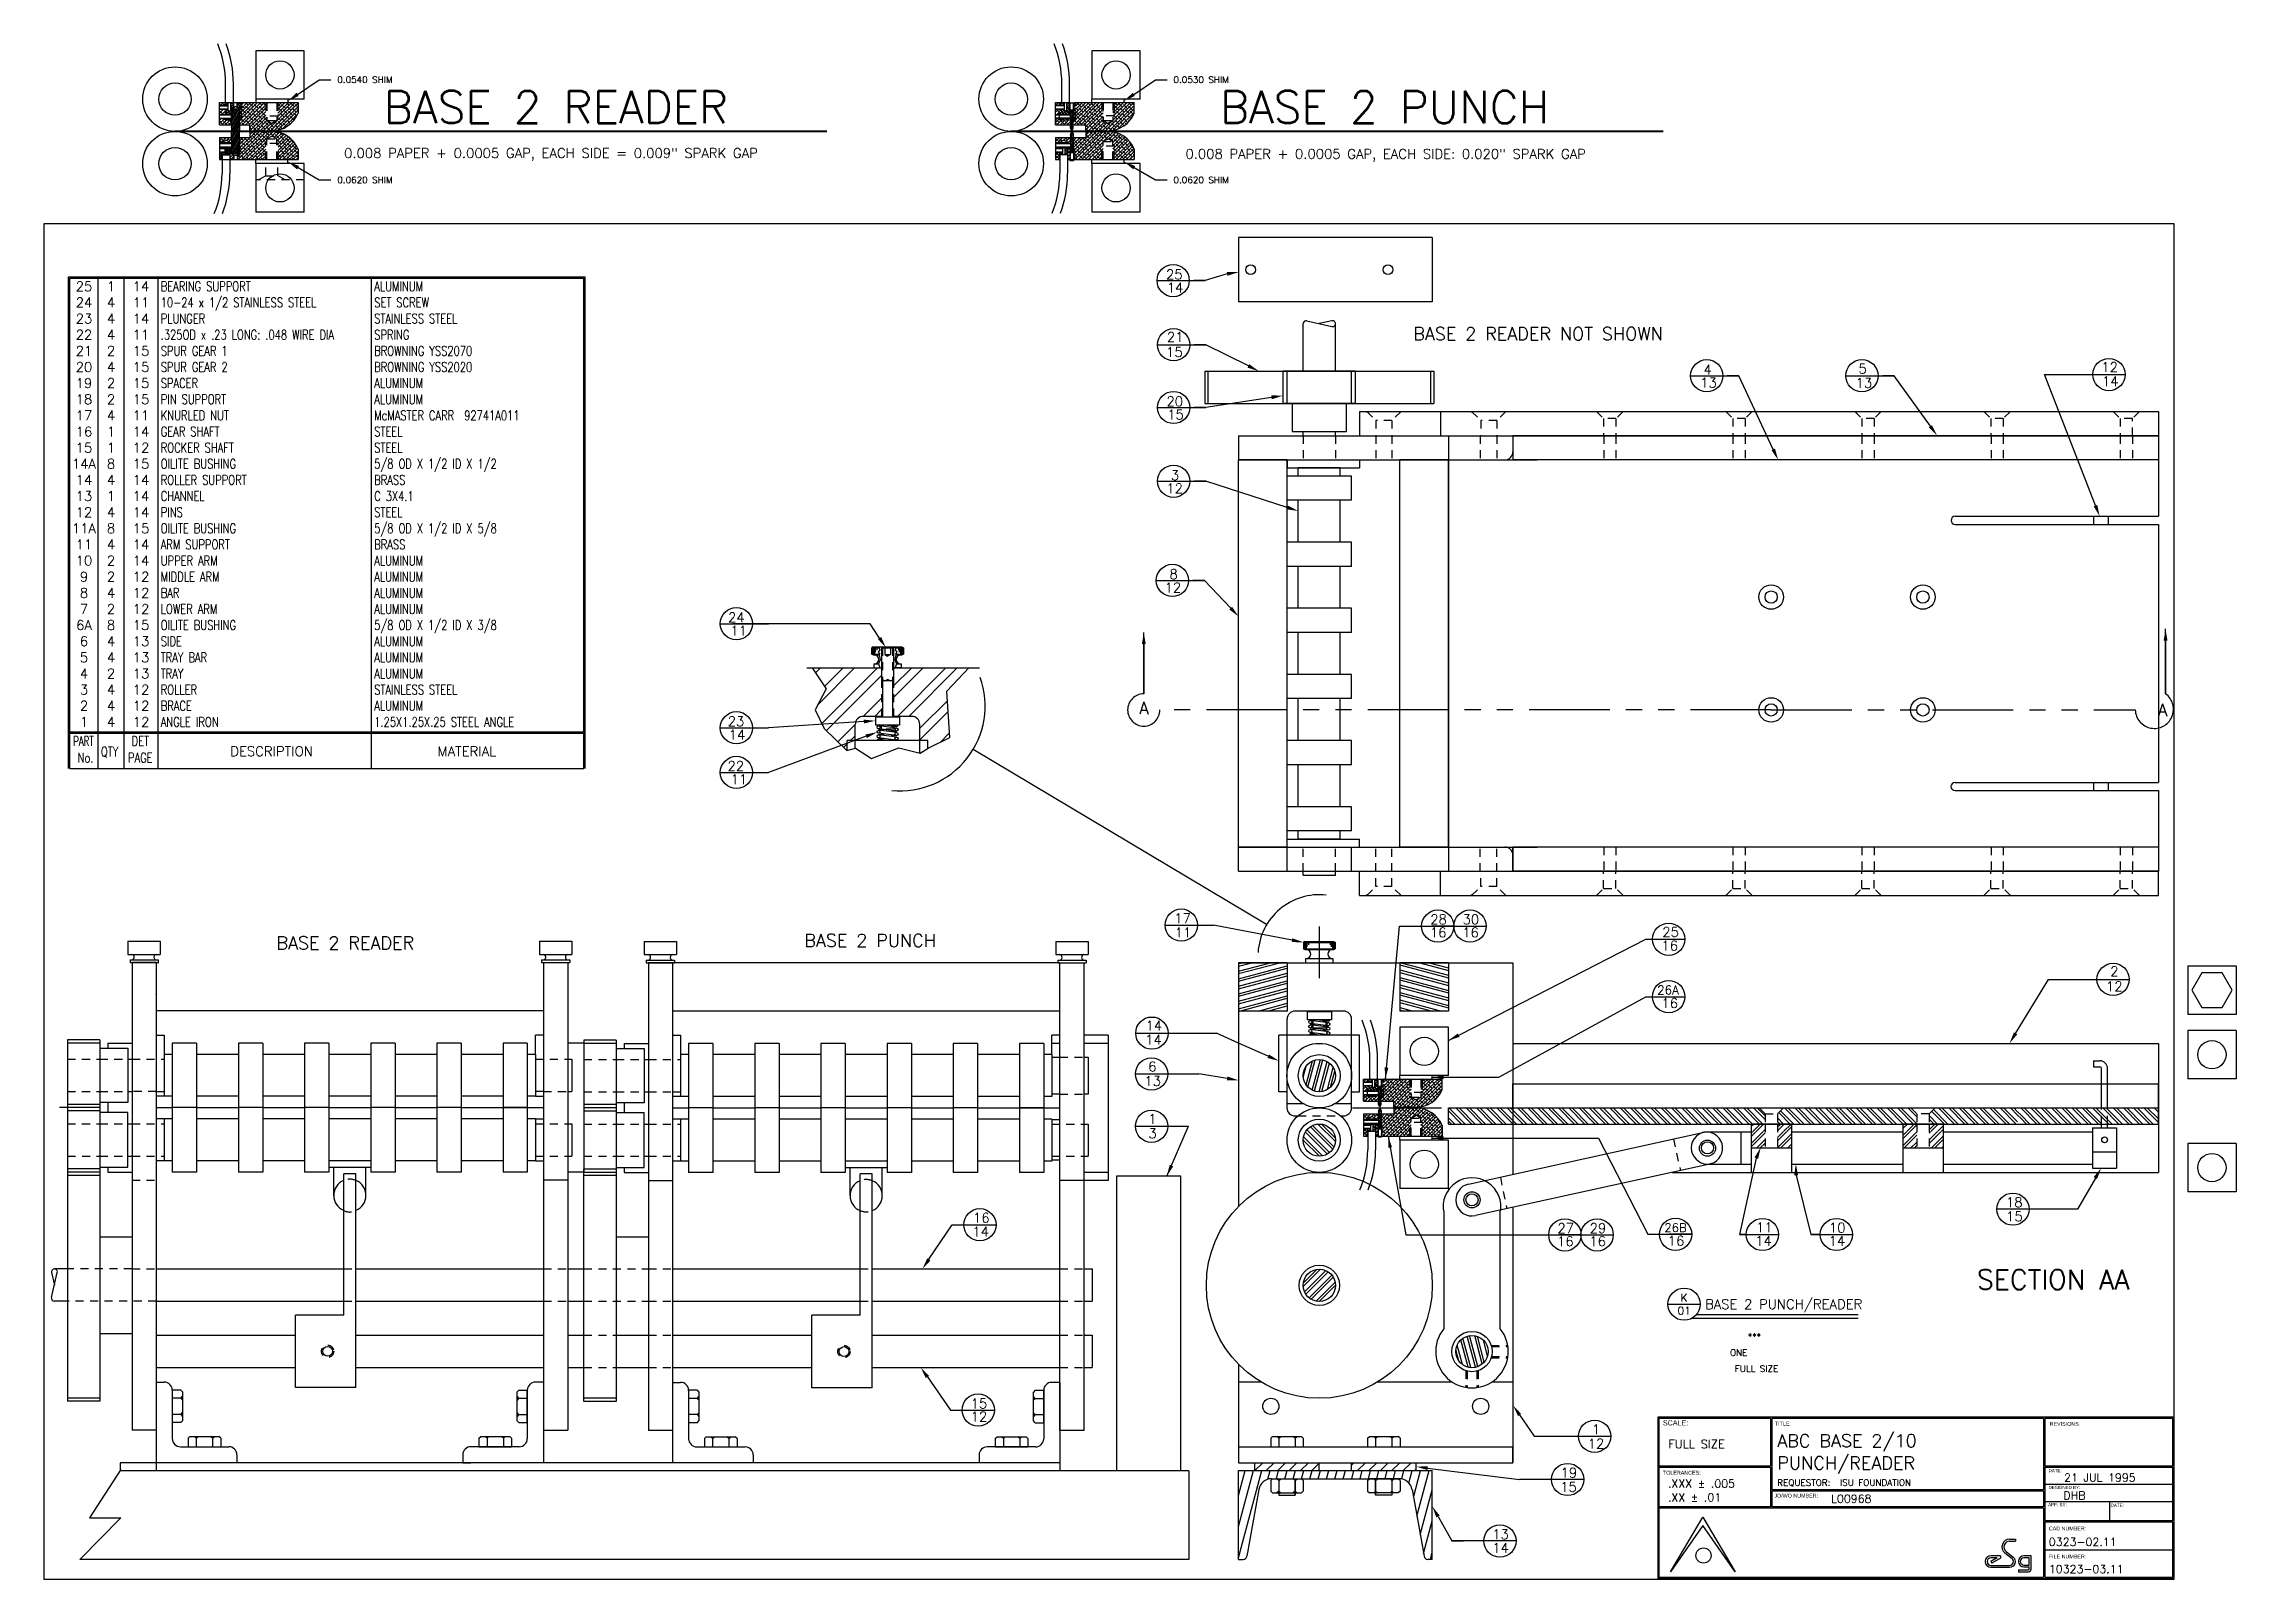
# Model space of a CAD drawing. Extents: x 0 to 34, y 0 to 23.8.
import ezdxf
from ezdxf.enums import TextEntityAlignment as Align

# ---------------------------------------------------------------- set-up
doc = ezdxf.new("R2010")
doc.units = 0
doc.header["$MEASUREMENT"] = 0
for name, pattern in [('CENTER', [2, 1.25, -0.25, 0.25, -0.25]), ('HIDDEN2', [0.1875, 0.125, -0.0625]), ('PHANTOM', [2.5, 1.25, -0.25, 0.25, -0.25, 0.25, -0.25])]:
    doc.linetypes.add(name, pattern=pattern)
doc.layers.get('0').update_dxf_attribs({"linetype": 'CONTINUOUS'})
for name, color, linetype in [('BORDER', 5, 'CONTINUOUS'), ('CENTER', 4, 'CENTER'), ('DIM', 1, 'CONTINUOUS'), ('HATCH', 2, 'CONTINUOUS'), ('HIDDEN2', 6, 'HIDDEN2'), ('OBJECT', 3, 'CONTINUOUS'), ('SECTION', 6, 'PHANTOM'), ('TEXT', 1, 'CONTINUOUS')]:
    doc.layers.add(name, color=color, linetype=linetype)
doc.styles.add('ROMANS', font='romans')
doc.styles.add('SIMPLEX', font='simplex')
doc.styles.add('TITLE', font='italic')
doc.dimstyles.get("Standard").update_dxf_attribs({"dimtxt": 0.18, "dimasz": 0.18, "dimexe": 0.18, "dimexo": 0.0625, "dimgap": 0.09, "dimtad": 0, "dimtih": 1, "dimtoh": 1, "dimdec": 4, "dimzin": 0, "dimdsep": 46, "dimtxsty": 'Standard', "dimcen": 0.09, "dimadec": 0, "dimazin": 0, "dimtfac": 1, "dimtdec": 4, "dimtofl": 0, "dimtmove": 0, "dimatfit": 3, "dimfxl": 1, "dimtolj": 1, "dimtzin": 0, "dimarcsym": 0})

msp = doc.modelspace()

# ---------------------------------------------------------------- texts
at = {"layer": 'BORDER', "style": 'SIMPLEX'}
for s, width, p in [('PART', 0.65, (0.454, 12.911)), ('DET', 0.75, (1.36, 12.913)), ('No.', 0.75, (0.523, 12.653)), ('QTY', 0.75, (0.885, 12.747)), ('PAGE', 0.75, (1.304, 12.654))]:
    msp.add_text(s, height=0.15, dxfattribs=dict(at, width=width)).set_placement(p)
for s, p in [('DESCRIPTION', (3.528, 12.754)), ('MATERIAL', (6.554, 12.754))]:
    msp.add_text(s, height=0.15, dxfattribs=at).set_placement(p, align=Align.CENTER)
at = {"layer": 'DIM', "style": 'SIMPLEX'}
for s, p in [('BASE 2 READER', (5.264, 22.56)), ('BASE 2 PUNCH', (18.218, 22.56))]:
    msp.add_text(s, height=0.5, dxfattribs=at).set_placement(p)
at = {"layer": 'HATCH', "style": 'SIMPLEX'}
msp.add_text('SECTION AA', height=0.3063, dxfattribs=at).set_placement((29.946, 4.489))
at = {"layer": 'OBJECT', "style": 'SIMPLEX'}
for s, p in [('25', (0.622, 19.958)), ('1', (1.041, 19.958)), ('14', (1.506, 19.958)), ('24', (0.622, 19.708)), ('4', (1.041, 19.708)), ('11', (1.506, 19.708)), ('23', (0.622, 19.458)), ('4', (1.041, 19.458)), ('14', (1.506, 19.458)), ('22', (0.622, 19.208)), ('21', (0.622, 18.958)), ('4', (1.041, 19.208)), ('2', (1.041, 18.958)), ('11', (1.506, 19.208)), ('15', (1.506, 18.958)), ('20', (0.622, 18.708)), ('4', (1.041, 18.708)), ('15', (1.506, 18.708)), ('19', (0.622, 18.458)), ('18', (0.622, 18.208)), ('2', (1.041, 18.458)), ('2', (1.041, 18.208)), ('15', (1.506, 18.458)), ('15', (1.506, 18.208)), ('17', (0.622, 17.958)), ('4', (1.041, 17.958)), ('11', (1.506, 17.958)), ('16', (0.622, 17.708)), ('1', (1.041, 17.708)), ('14', (1.506, 17.708)), ('14A', (0.622, 17.208)), ('15', (0.622, 17.458)), ('8', (1.041, 17.208)), ('1', (1.041, 17.458)), ('12', (1.506, 17.458)), ('15', (1.506, 17.208)), ('14', (0.622, 16.958)), ('4', (1.041, 16.958)), ('14', (1.506, 16.958)), ('13', (0.622, 16.708)), ('1', (1.041, 16.708)), ('14', (1.506, 16.708)), ('11A', (0.622, 16.208)), ('12', (0.622, 16.458)), ('4', (1.041, 16.458)), ('8', (1.041, 16.208)), ('14', (1.506, 16.458)), ('15', (1.506, 16.208)), ('11', (0.622, 15.958)), ('4', (1.041, 15.958)), ('14', (1.506, 15.958)), ('10', (0.622, 15.708)), ('2', (1.041, 15.708)), ('14', (1.506, 15.708)), ('9', (0.622, 15.458)), ('8', (0.622, 15.208)), ('2', (1.041, 15.458)), ('4', (1.041, 15.208)), ('12', (1.506, 15.458)), ('12', (1.506, 15.208)), ('7', (0.622, 14.958)), ('2', (1.041, 14.958)), ('12', (1.506, 14.958)), ('6A', (0.622, 14.708)), ('6', (0.622, 14.458)), ('8', (1.041, 14.708)), ('4', (1.041, 14.458)), ('15', (1.506, 14.708)), ('13', (1.506, 14.458)), ('5', (0.622, 14.208)), ('4', (1.041, 14.208)), ('13', (1.506, 14.208)), ('4', (0.622, 13.958)), ('2', (1.041, 13.958)), ('13', (1.506, 13.958)), ('3', (0.622, 13.708)), ('2', (0.622, 13.458)), ('4', (1.041, 13.708)), ('4', (1.041, 13.458)), ('12', (1.506, 13.708)), ('12', (1.506, 13.458)), ('1', (0.622, 13.208)), ('4', (1.041, 13.208)), ('12', (1.506, 13.208))]:
    msp.add_text(s, height=0.15, dxfattribs=at).set_placement(p, align=Align.CENTER)
at = {"layer": 'OBJECT', "style": 'SIMPLEX', "width": 0.75}
for s, p in [('BEARING SUPPORT', (1.811, 19.958)), ('ALUMINUM', (5.118, 19.958)), ('10-24 x 1/2 STAINLESS STEEL', (1.811, 19.708)), ('SET SCREW', (5.118, 19.708)), ('PLUNGER', (1.811, 19.458)), ('STAINLESS STEEL', (5.118, 19.458)), ('SPUR GEAR 1', (1.811, 18.958)), ('.325OD x .23 LONG: .048 WIRE DIA', (1.811, 19.208)), ('SPRING', (5.118, 19.208)), ('BROWNING YSS2070', (5.118, 18.958)), ('SPUR GEAR 2', (1.811, 18.708)), ('BROWNING YSS2020', (5.118, 18.708)), ('SPACER', (1.811, 18.458)), ('PIN SUPPORT', (1.811, 18.208)), ('ALUMINUM', (5.118, 18.458)), ('ALUMINUM', (5.118, 18.208)), ('KNURLED NUT', (1.811, 17.958)), ('McMASTER CARR  92741A011', (5.118, 17.958)), ('GEAR SHAFT', (1.811, 17.708)), ('STEEL', (5.118, 17.708)), ('OILITE BUSHING', (1.811, 17.208)), ('ROCKER SHAFT', (1.811, 17.458)), ('STEEL', (5.118, 17.458)), ('5/8 OD X 1/2 ID X 1/2', (5.118, 17.208)), ('ROLLER SUPPORT', (1.811, 16.958)), ('BRASS', (5.118, 16.958)), ('CHANNEL', (1.811, 16.708)), ('C 3X4.1', (5.118, 16.708)), ('OILITE BUSHING', (1.811, 16.208)), ('PINS', (1.811, 16.458)), ('STEEL', (5.118, 16.458)), ('5/8 OD X 1/2 ID X 5/8', (5.118, 16.208)), ('ARM SUPPORT', (1.811, 15.958)), ('BRASS', (5.118, 15.958)), ('UPPER ARM', (1.811, 15.708)), ('ALUMINUM', (5.118, 15.708)), ('MIDDLE ARM', (1.811, 15.458)), ('BAR', (1.811, 15.208)), ('ALUMINUM', (5.118, 15.458)), ('ALUMINUM', (5.118, 15.208)), ('LOWER ARM', (1.811, 14.958)), ('ALUMINUM', (5.118, 14.958)), ('OILITE BUSHING', (1.811, 14.708)), ('SIDE', (1.811, 14.458)), ('ALUMINUM', (5.118, 14.458)), ('5/8 OD X 1/2 ID X 3/8', (5.118, 14.708)), ('TRAY BAR', (1.811, 14.208)), ('ALUMINUM', (5.118, 14.208)), ('TRAY', (1.811, 13.958)), ('ALUMINUM', (5.118, 13.958)), ('ROLLER', (1.811, 13.708)), ('BRACE', (1.811, 13.458)), ('ALUMINUM', (5.118, 13.458)), ('STAINLESS STEEL', (5.118, 13.708)), ('ANGLE IRON', (1.811, 13.208)), ('1.25X1.25X.25 STEEL ANGLE', (5.118, 13.208))]:
    msp.add_text(s, height=0.15, dxfattribs=at).set_placement(p)
at = {"layer": 'SECTION', "style": 'SIMPLEX'}
for p in [(16.969, 13.405), (32.75, 13.375)]:
    msp.add_text('A', height=0.188, dxfattribs=at).set_placement(p)
at = {"layer": 'TEXT', "style": 'SIMPLEX'}
for s, p in [('0.0540 SHIM', (4.546, 23.235)), ('0.0530 SHIM', (17.5, 23.235)), ('0.0620 SHIM', (4.546, 21.682)), ('0.0620 SHIM', (17.5, 21.682))]:
    msp.add_text(s, height=0.1, dxfattribs=at).set_placement(p, align=Align.MIDDLE_LEFT)
for s, height, p in [('0.008 PAPER + 0.0005 GAP, EACH SIDE = 0.009" SPARK GAP', 0.15, (4.651, 22.023)), ('0.008 PAPER + 0.0005 GAP, EACH SIDE: 0.020" SPARK GAP', 0.15, (17.685, 22.01)), ('25', 0.15, (17.384, 20.142)), ('14', 0.15, (17.396, 19.938)), ('BASE 2 READER NOT SHOWN', 0.2, (21.214, 19.198)), ('21', 0.15, (17.398, 19.172)), ('15', 0.15, (17.385, 18.94)), ('4', 0.15, (25.711, 18.668)), ('5', 0.15, (28.111, 18.683)), ('12', 0.15, (31.874, 18.706)), ('13', 0.15, (25.659, 18.464)), ('13', 0.15, (28.067, 18.462)), ('14', 0.15, (31.883, 18.487)), ('20', 0.15, (17.391, 18.176)), ('15', 0.15, (17.403, 17.972)), ('3', 0.15, (17.458, 17.031)), ('12', 0.15, (17.39, 16.829)), ('8', 0.15, (17.437, 15.498)), ('12', 0.15, (17.362, 15.291)), ('24', 0.15, (10.599, 14.828)), ('11', 0.15, (10.636, 14.623)), ('23', 0.15, (10.594, 13.218)), ('14', 0.15, (10.61, 13.01)), ('22', 0.15, (10.591, 12.525)), ('11', 0.15, (10.638, 12.32)), ('17', 0.15, (17.51, 10.166)), ('28', 0.15, (21.478, 10.149)), ('30', 0.15, (21.978, 10.149)), ('BASE 2 READER', 0.2, (3.603, 9.759)), ('BASE 2 PUNCH', 0.2, (11.78, 9.797)), ('11', 0.15, (17.519, 9.946)), ('16', 0.15, (21.473, 9.946)), ('16', 0.15, (21.973, 9.946)), ('25', 0.15, (25.073, 9.954)), ('16', 0.15, (25.059, 9.742)), ('26A', 0.135, (24.993, 9.062)), ('12', 0.15, (31.946, 9.111)), ('2', 0.15, (32.012, 9.344)), ('16', 0.15, (25.059, 8.851)), ('14', 0.15, (17.067, 8.502)), ('14', 0.15, (17.061, 8.283)), ('6', 0.15, (17.109, 7.868)), ('13', 0.15, (17.049, 7.643)), ('1', 0.15, (17.109, 7.058)), ('3', 0.15, (17.111, 6.832)), ('18', 0.15, (30.397, 5.765)), ('14', 0.15, (14.385, 5.31)), ('16', 0.15, (14.395, 5.525)), ('27', 0.15, (23.447, 5.364)), ('29', 0.15, (23.947, 5.364)), ('26B', 0.132, (25.105, 5.381)), ('11', 0.15, (26.525, 5.379)), ('10', 0.15, (27.654, 5.371)), ('15', 0.15, (30.398, 5.547)), ('16', 0.15, (23.442, 5.161)), ('16', 0.15, (23.942, 5.161)), ('16', 0.15, (25.157, 5.169)), ('14', 0.15, (26.511, 5.167)), ('14', 0.15, (27.649, 5.167)), ('15', 0.15, (14.358, 2.647)), ('12', 0.15, (14.358, 2.445)), ('1', 0.15, (23.982, 2.246)), ('12', 0.15, (23.917, 2.027)), ('19', 0.15, (23.497, 1.575)), ('15', 0.15, (23.491, 1.354)), ('13', 0.15, (22.437, 0.62)), ('14', 0.15, (22.438, 0.41))]:
    msp.add_text(s, height=height, dxfattribs=at).set_placement(p)

# ---------------------------------------------------------------- blocks, each defined once
blk = doc.blocks.new('*X11')
at = {"color": 0}
for p, q in [((66.304, 43.638), (66.666, 44.989)), ((66.304, 44.121), (66.536, 44.989)), ((66.304, 44.604), (66.407, 44.989)), ((66.759, 44.856), (66.795, 44.989)), ((66.891, 44.864), (66.924, 44.989)), ((67.02, 44.864), (67.054, 44.989)), ((67.15, 44.864), (67.183, 44.989)), ((67.279, 44.864), (67.313, 44.989)), ((67.408, 44.864), (67.442, 44.989)), ((67.538, 44.864), (67.571, 44.989)), ((67.667, 44.864), (67.701, 44.989)), ((67.797, 44.864), (67.83, 44.989)), ((67.926, 44.864), (67.96, 44.989)), ((68.056, 44.864), (68.089, 44.989)), ((68.185, 44.864), (68.218, 44.989)), ((68.314, 44.864), (68.348, 44.989)), ((68.444, 44.864), (68.477, 44.989)), ((68.573, 44.864), (68.607, 44.989)), ((68.703, 44.864), (68.736, 44.989)), ((68.831, 44.86), (68.865, 44.989)), ((68.943, 44.795), (68.995, 44.989)), ((69.012, 44.57), (69.124, 44.989)), ((69.064, 44.282), (69.254, 44.989)), ((69.117, 43.994), (69.304, 44.692)), ((69.169, 43.706), (69.304, 44.209)), ((69.274, 43.614), (69.304, 43.726))]:
    blk.add_line(p, q, dxfattribs=at)
blk = doc.blocks.new('*X10')
at = {"color": 0}
for p, q in [((66.556, 44.989), (66.677, 45.11)), ((66.732, 44.989), (66.854, 45.11)), ((66.909, 44.989), (67.031, 45.11)), ((67.086, 44.989), (67.208, 45.11)), ((67.263, 44.989), (67.384, 45.11)), ((67.439, 44.989), (67.554, 45.103)), ((68.054, 45.073), (68.091, 45.11)), ((68.147, 44.989), (68.268, 45.11)), ((68.323, 44.989), (68.445, 45.11)), ((68.5, 44.989), (68.622, 45.11)), ((68.677, 44.989), (68.799, 45.11)), ((68.854, 44.989), (68.975, 45.11)), ((69.03, 44.989), (69.054, 45.012))]:
    blk.add_line(p, q, dxfattribs=at)
blk = doc.blocks.new('*X3')
at = {"color": 0}
for p, q in [((68.804, 53.076), (69.554, 52.875)), ((68.804, 52.998), (69.554, 52.797)), ((68.819, 53.11), (69.554, 52.914)), ((69.109, 53.11), (69.554, 52.991)), ((69.254, 53.11), (69.554, 53.03)), ((69.544, 53.11), (69.554, 53.108)), ((68.804, 52.959), (69.554, 52.758)), ((68.804, 52.882), (69.554, 52.681)), ((68.804, 52.843), (69.554, 52.642)), ((68.804, 52.765), (69.554, 52.564)), ((68.804, 52.726), (69.554, 52.525)), ((68.804, 52.649), (69.554, 52.448)), ((68.804, 52.61), (69.554, 52.409)), ((68.804, 52.532), (69.445, 52.36)), ((68.804, 52.493), (69.3, 52.36)), ((68.804, 52.416), (69.01, 52.36)), ((68.804, 52.377), (68.865, 52.36))]:
    blk.add_line(p, q, dxfattribs=at)
blk = doc.blocks.new('*X1')
at = {"color": 0}
for p, q in [((67.305, 47.841), (67.573, 48.11)), ((67.306, 47.896), (67.518, 48.108)), ((67.326, 47.757), (67.657, 48.088)), ((67.345, 47.723), (67.691, 48.069)), ((67.395, 47.667), (67.747, 48.019)), ((67.427, 47.645), (67.769, 47.988)), ((67.503, 47.616), (67.799, 47.911)), ((67.551, 47.611), (67.804, 47.863)), ((67.722, 47.676), (67.739, 47.692))]:
    blk.add_line(p, q, dxfattribs=at)
blk = doc.blocks.new('*X4')
at = {"color": 0}
for p, q in [((66.304, 52.94), (66.942, 53.11)), ((66.304, 53.056), (66.507, 53.11)), ((66.304, 52.978), (66.797, 53.11)), ((66.304, 53.095), (66.362, 53.11)), ((66.304, 52.862), (67.054, 53.063)), ((66.304, 52.823), (67.054, 53.024)), ((66.304, 52.746), (67.054, 52.946)), ((66.304, 52.707), (67.054, 52.908)), ((66.304, 52.629), (67.054, 52.83)), ((66.304, 52.59), (67.054, 52.791)), ((66.304, 52.513), (67.054, 52.714)), ((66.304, 52.474), (67.054, 52.675)), ((66.304, 52.396), (67.054, 52.597)), ((66.316, 52.36), (67.054, 52.558)), ((66.606, 52.36), (67.054, 52.481)), ((66.751, 52.36), (67.054, 52.442)), ((67.04, 52.36), (67.054, 52.364))]:
    blk.add_line(p, q, dxfattribs=at)
blk = doc.blocks.new('*X2')
at = {"color": 0}
for p, q in [((67.711, 49.916), (67.36, 50.268)), ((67.762, 49.971), (67.415, 50.318)), ((67.781, 50.005), (67.449, 50.337)), ((67.803, 50.089), (67.533, 50.36)), ((67.802, 50.144), (67.587, 50.358)), ((67.555, 49.86), (67.304, 50.111)), ((67.603, 49.865), (67.309, 50.159)), ((67.68, 49.894), (67.338, 50.236))]:
    blk.add_line(p, q, dxfattribs=at)
blk = doc.blocks.new('*X5')
at = {"color": 0}
for p, q in [((67.348, 50.966), (67.448, 51.338)), ((67.378, 50.932), (67.491, 51.353)), ((67.443, 50.886), (67.57, 51.36)), ((67.478, 50.872), (67.608, 51.354)), ((67.553, 50.86), (67.678, 51.327)), ((67.593, 50.864), (67.711, 51.304)), ((67.303, 51.088), (67.348, 51.254)), ((67.679, 50.895), (67.77, 51.234)), ((67.727, 50.932), (67.793, 51.178))]:
    blk.add_line(p, q, dxfattribs=at)
blk = doc.blocks.new('*X6')
at = {"color": 0}
for p, q in [((69.77, 46.633), (69.69, 46.934)), ((69.859, 46.592), (69.746, 47.014)), ((69.9, 46.585), (69.778, 47.04)), ((69.976, 46.591), (69.846, 47.074)), ((70.012, 46.602), (69.883, 47.082)), ((70.079, 46.642), (69.961, 47.081)), ((70.109, 46.672), (70.003, 47.07)), ((70.161, 46.77), (70.096, 47.011)), ((69.717, 46.687), (69.671, 46.861))]:
    blk.add_line(p, q, dxfattribs=at)
blk = doc.blocks.new('*X9')
at = {"color": 0}
for p, q in [((74.243, 50.325), (74.278, 50.36)), ((74.269, 50.245), (74.384, 50.36)), ((74.322, 50.245), (74.437, 50.36)), ((74.428, 50.245), (74.46, 50.277)), ((74.651, 50.309), (74.703, 50.36)), ((74.651, 50.256), (74.756, 50.36)), ((74.746, 50.245), (74.862, 50.36)), ((74.799, 50.245), (74.868, 50.314)), ((76.593, 50.342), (76.612, 50.36)), ((76.593, 50.289), (76.665, 50.36)), ((76.656, 50.245), (76.771, 50.36)), ((76.709, 50.245), (76.81, 50.347)), ((77.001, 50.272), (77.089, 50.36)), ((77.027, 50.245), (77.142, 50.36)), ((77.133, 50.245), (77.218, 50.33)), ((77.186, 50.245), (77.218, 50.277))]:
    blk.add_line(p, q, dxfattribs=at)
blk = doc.blocks.new('*X8')
at = {"color": 0}
for p, q in [((74.243, 50.06), (74.423, 50.24)), ((74.243, 50.219), (74.264, 50.24)), ((74.243, 50.166), (74.317, 50.24)), ((74.243, 50.007), (74.46, 50.224)), ((74.328, 49.985), (74.46, 50.118)), ((74.381, 49.985), (74.46, 50.065)), ((74.651, 50.15), (74.741, 50.24)), ((74.651, 50.097), (74.794, 50.24)), ((74.651, 49.991), (74.868, 50.208)), ((74.699, 49.985), (74.868, 50.155)), ((74.805, 49.985), (74.868, 50.049)), ((74.858, 49.985), (74.868, 49.996)), ((76.593, 50.183), (76.65, 50.24)), ((76.593, 50.024), (76.809, 50.24)), ((76.593, 50.13), (76.703, 50.24)), ((76.608, 49.985), (76.81, 50.188)), ((76.714, 49.985), (76.81, 50.081)), ((76.767, 49.985), (76.81, 50.028)), ((77.001, 50.113), (77.127, 50.24)), ((77.001, 50.219), (77.021, 50.24)), ((77.001, 50.06), (77.18, 50.24)), ((77.032, 49.985), (77.218, 50.171)), ((77.085, 49.985), (77.218, 50.118)), ((77.191, 49.985), (77.218, 50.012))]:
    blk.add_line(p, q, dxfattribs=at)
blk = doc.blocks.new('*X7')
at = {"color": 0}
for p, q in [((69.812, 50.36), (69.562, 50.61)), ((69.918, 50.36), (69.668, 50.61)), ((69.971, 50.36), (69.721, 50.61)), ((70.077, 50.36), (69.827, 50.61)), ((70.13, 50.36), (69.88, 50.61)), ((70.237, 50.36), (69.987, 50.61)), ((70.29, 50.36), (70.04, 50.61)), ((70.396, 50.36), (70.146, 50.61)), ((70.449, 50.36), (70.199, 50.61)), ((70.554, 50.361), (70.305, 50.61)), ((70.554, 50.414), (70.358, 50.61)), ((70.554, 50.52), (70.464, 50.61)), ((70.554, 50.573), (70.517, 50.61)), ((70.873, 50.36), (70.623, 50.61)), ((70.926, 50.36), (70.676, 50.61)), ((71.032, 50.36), (70.782, 50.61)), ((71.085, 50.36), (70.835, 50.61)), ((71.191, 50.36), (70.941, 50.61)), ((71.244, 50.36), (70.994, 50.61)), ((71.35, 50.36), (71.1, 50.61)), ((71.403, 50.36), (71.153, 50.61)), ((71.509, 50.36), (71.259, 50.61)), ((71.562, 50.36), (71.312, 50.61)), ((71.668, 50.36), (71.418, 50.61)), ((71.721, 50.36), (71.471, 50.61)), ((71.828, 50.36), (71.578, 50.61)), ((71.881, 50.36), (71.631, 50.61)), ((71.987, 50.36), (71.737, 50.61)), ((72.04, 50.36), (71.79, 50.61)), ((72.146, 50.36), (71.896, 50.61)), ((72.199, 50.36), (71.949, 50.61)), ((72.305, 50.36), (72.055, 50.61)), ((72.358, 50.36), (72.108, 50.61)), ((72.464, 50.36), (72.214, 50.61)), ((72.517, 50.36), (72.267, 50.61)), ((72.623, 50.36), (72.373, 50.61)), ((72.676, 50.36), (72.426, 50.61)), ((72.782, 50.36), (72.532, 50.61)), ((72.835, 50.36), (72.585, 50.61)), ((72.941, 50.36), (72.691, 50.61)), ((72.994, 50.36), (72.744, 50.61)), ((73.1, 50.36), (72.85, 50.61)), ((73.153, 50.36), (72.903, 50.61)), ((73.259, 50.36), (73.009, 50.61)), ((73.312, 50.36), (73.062, 50.61)), ((73.419, 50.36), (73.169, 50.61)), ((73.472, 50.36), (73.222, 50.61)), ((73.578, 50.36), (73.328, 50.61)), ((73.631, 50.36), (73.381, 50.61)), ((73.737, 50.36), (73.487, 50.61)), ((73.79, 50.36), (73.54, 50.61)), ((73.896, 50.36), (73.646, 50.61)), ((73.949, 50.36), (73.699, 50.61)), ((74.055, 50.36), (73.805, 50.61)), ((74.108, 50.36), (73.858, 50.61)), ((74.214, 50.36), (73.964, 50.61)), ((74.267, 50.36), (74.017, 50.61)), ((74.373, 50.36), (74.123, 50.61)), ((74.426, 50.36), (74.176, 50.61)), ((74.46, 50.432), (74.282, 50.61)), ((74.46, 50.485), (74.335, 50.61)), ((75.01, 50.36), (74.76, 50.61)), ((75.063, 50.36), (74.813, 50.61)), ((75.169, 50.36), (74.919, 50.61)), ((75.222, 50.36), (74.972, 50.61)), ((75.328, 50.36), (75.078, 50.61)), ((75.381, 50.36), (75.131, 50.61)), ((75.487, 50.36), (75.237, 50.61)), ((75.54, 50.36), (75.29, 50.61)), ((75.646, 50.36), (75.396, 50.61)), ((75.699, 50.36), (75.449, 50.61)), ((75.805, 50.36), (75.555, 50.61)), ((75.858, 50.36), (75.608, 50.61)), ((75.964, 50.36), (75.714, 50.61)), ((76.017, 50.36), (75.767, 50.61)), ((76.123, 50.36), (75.873, 50.61)), ((76.176, 50.36), (75.926, 50.61)), ((76.282, 50.36), (76.032, 50.61)), ((76.335, 50.36), (76.085, 50.61)), ((76.441, 50.36), (76.191, 50.61)), ((76.494, 50.36), (76.244, 50.61)), ((76.601, 50.36), (76.351, 50.61)), ((76.654, 50.36), (76.404, 50.61)), ((76.76, 50.36), (76.51, 50.61)), ((76.81, 50.363), (76.563, 50.61)), ((76.81, 50.469), (76.669, 50.61)), ((77.396, 50.36), (77.146, 50.61)), ((77.449, 50.36), (77.199, 50.61)), ((77.555, 50.36), (77.305, 50.61)), ((77.608, 50.36), (77.358, 50.61)), ((77.714, 50.36), (77.464, 50.61)), ((77.767, 50.36), (77.517, 50.61)), ((77.873, 50.36), (77.623, 50.61)), ((77.926, 50.36), (77.676, 50.61)), ((78.032, 50.36), (77.782, 50.61)), ((78.085, 50.36), (77.835, 50.61)), ((78.192, 50.36), (77.942, 50.61)), ((78.245, 50.36), (77.995, 50.61)), ((78.351, 50.36), (78.101, 50.61)), ((78.372, 50.392), (78.154, 50.61)), ((78.372, 50.498), (78.26, 50.61)), ((78.372, 50.551), (78.313, 50.61)), ((78.669, 50.36), (78.425, 50.604)), ((78.722, 50.36), (78.472, 50.61)), ((78.828, 50.36), (78.578, 50.61)), ((78.881, 50.36), (78.631, 50.61)), ((78.987, 50.36), (78.737, 50.61)), ((79.04, 50.36), (78.79, 50.61)), ((79.146, 50.36), (78.896, 50.61)), ((79.199, 50.36), (78.949, 50.61)), ((79.305, 50.36), (79.055, 50.61)), ((79.358, 50.36), (79.108, 50.61)), ((79.464, 50.36), (79.214, 50.61)), ((79.517, 50.36), (79.267, 50.61)), ((79.623, 50.36), (79.373, 50.61)), ((79.676, 50.36), (79.426, 50.61)), ((79.783, 50.36), (79.533, 50.61)), ((79.836, 50.36), (79.586, 50.61)), ((79.942, 50.36), (79.692, 50.61)), ((79.995, 50.36), (79.745, 50.61)), ((80.101, 50.36), (79.851, 50.61)), ((80.154, 50.36), (79.904, 50.61)), ((80.26, 50.36), (80.01, 50.61)), ((80.313, 50.36), (80.063, 50.61)), ((80.419, 50.36), (80.169, 50.61)), ((80.472, 50.36), (80.222, 50.61)), ((80.554, 50.384), (80.328, 50.61)), ((80.554, 50.438), (80.381, 50.61)), ((80.554, 50.544), (80.487, 50.61)), ((80.554, 50.597), (80.54, 50.61)), ((69.759, 50.36), (69.556, 50.564)), ((69.653, 50.36), (69.556, 50.458)), ((69.6, 50.36), (69.556, 50.405)), ((70.767, 50.36), (70.554, 50.573)), ((70.714, 50.36), (70.554, 50.52)), ((70.608, 50.36), (70.554, 50.414)), ((70.555, 50.36), (70.554, 50.361)), ((74.744, 50.36), (74.651, 50.454)), ((74.691, 50.36), (74.651, 50.401)), ((74.85, 50.36), (74.673, 50.538)), ((74.903, 50.36), (74.7, 50.564)), ((77.131, 50.36), (77.001, 50.49)), ((77.078, 50.36), (77.001, 50.437)), ((77.237, 50.36), (77.041, 50.556)), ((77.29, 50.36), (77.068, 50.583)), ((78.563, 50.36), (78.425, 50.498)), ((78.51, 50.36), (78.425, 50.445))]:
    blk.add_line(p, q, dxfattribs=at)
blk = doc.blocks.new('*X12')
at = {"color": 0}
for p, q in [((13.119, 15.064), (13.194, 15.139)), ((13.154, 14.568), (13.724, 15.139)), ((13.216, 14.277), (14.078, 15.139)), ((13.26, 14.851), (13.548, 15.139)), ((13.286, 14.17), (14.139, 15.023)), ((14.329, 14.86), (14.608, 15.139)), ((14.329, 14.683), (14.785, 15.139)), ((14.389, 14.389), (15.139, 15.139)), ((14.565, 14.389), (15.315, 15.139)), ((13.858, 14.389), (14.139, 14.67)), ((14.734, 14.204), (15.161, 14.631)), ((13.464, 13.995), (13.734, 14.265)), ((14.035, 14.389), (14.139, 14.493)), ((14.734, 14.027), (15.173, 14.465)), ((13.554, 13.907), (13.608, 13.961)), ((13.66, 14.014), (13.734, 14.088)), ((15.047, 13.986), (15.195, 14.135))]:
    blk.add_line(p, q, dxfattribs=at)
blk = doc.blocks.new('*X22')
at = {"color": 0}
for p, q in [((19.072, 25.654), (19.157, 25.8)), ((19.072, 25.744), (19.105, 25.8)), ((19.072, 25.639), (19.165, 25.8)), ((19.072, 25.729), (19.113, 25.8)), ((19.072, 25.624), (19.174, 25.8)), ((19.072, 25.714), (19.122, 25.8)), ((19.072, 25.609), (19.183, 25.8)), ((19.072, 25.699), (19.131, 25.8)), ((19.072, 25.789), (19.079, 25.8)), ((19.072, 25.564), (19.197, 25.78)), ((19.072, 25.549), (19.197, 25.765)), ((19.072, 25.534), (19.197, 25.75)), ((19.072, 25.519), (19.197, 25.735)), ((19.073, 25.475), (19.197, 25.69)), ((19.081, 25.475), (19.197, 25.675)), ((19.09, 25.475), (19.197, 25.66)), ((19.099, 25.475), (19.197, 25.645)), ((19.125, 25.475), (19.197, 25.6)), ((19.133, 25.475), (19.197, 25.585)), ((19.142, 25.475), (19.197, 25.57)), ((19.151, 25.475), (19.197, 25.555)), ((19.177, 25.475), (19.197, 25.51)), ((19.185, 25.475), (19.197, 25.495)), ((19.194, 25.475), (19.197, 25.48)), ((19.072, 25.384), (19.119, 25.466)), ((19.072, 25.294), (19.171, 25.466)), ((19.072, 25.369), (19.128, 25.466)), ((19.072, 25.459), (19.076, 25.466)), ((19.072, 25.279), (19.18, 25.466)), ((19.072, 25.354), (19.137, 25.466)), ((19.072, 25.444), (19.085, 25.466)), ((19.072, 25.264), (19.189, 25.466)), ((19.072, 25.429), (19.094, 25.466)), ((19.072, 25.339), (19.145, 25.466)), ((19.072, 25.249), (19.197, 25.465)), ((19.072, 25.204), (19.197, 25.42)), ((19.072, 25.189), (19.197, 25.405)), ((19.072, 25.174), (19.197, 25.39)), ((19.072, 25.159), (19.197, 25.375)), ((19.077, 25.122), (19.197, 25.33)), ((19.086, 25.122), (19.197, 25.315)), ((19.094, 25.122), (19.197, 25.3)), ((19.103, 25.122), (19.197, 25.285)), ((19.129, 25.122), (19.197, 25.24)), ((19.138, 25.122), (19.197, 25.225)), ((19.146, 25.122), (19.197, 25.21)), ((19.155, 25.122), (19.197, 25.195)), ((19.181, 25.122), (19.197, 25.15)), ((19.189, 25.122), (19.197, 25.135))]:
    blk.add_line(p, q, dxfattribs=at)
blk = doc.blocks.new('*X20')
at = {"color": 0}
for p, q in [((21.317, 20.203), (21.367, 20.253)), ((21.346, 20.179), (21.317, 20.208)), ((21.317, 20.097), (21.318, 20.098)), ((21.325, 20.158), (21.42, 20.253)), ((21.339, 20.08), (21.333, 20.086)), ((21.353, 20.08), (21.356, 20.083)), ((21.386, 20.192), (21.359, 20.219)), ((21.399, 20.232), (21.378, 20.253)), ((21.426, 20.207), (21.473, 20.253)), ((21.478, 20.206), (21.431, 20.253)), ((21.46, 20.187), (21.504, 20.232)), ((21.504, 20.073), (21.481, 20.097)), ((21.481, 20.049), (21.504, 20.073)), ((21.484, 20.158), (21.504, 20.179)), ((21.504, 20.233), (21.492, 20.245)), ((21.597, 19.953), (21.991, 20.347)), ((21.606, 19.909), (22.044, 20.347)), ((21.629, 20.038), (21.938, 20.347)), ((21.629, 20.092), (21.885, 20.347)), ((21.629, 20.145), (21.738, 20.253)), ((21.629, 20.198), (21.685, 20.253)), ((21.629, 20.251), (21.632, 20.253)), ((21.637, 20.153), (21.629, 20.161)), ((21.664, 20.073), (21.629, 20.108)), ((21.691, 19.993), (21.629, 20.054)), ((21.691, 20.206), (21.643, 20.253)), ((21.717, 20.126), (21.651, 20.192)), ((21.659, 19.909), (22.097, 20.347)), ((21.744, 20.046), (21.677, 20.113)), ((21.77, 20.179), (21.704, 20.245)), ((21.712, 19.909), (22.149, 20.346)), ((21.797, 20.1), (21.73, 20.166)), ((21.823, 20.02), (21.757, 20.086)), ((21.765, 19.909), (22.054, 20.198)), ((21.85, 20.153), (21.783, 20.219)), ((21.786, 20.301), (21.832, 20.347)), ((21.797, 20.312), (21.786, 20.322)), ((21.823, 20.232), (21.786, 20.269)), ((21.876, 20.073), (21.81, 20.139)), ((21.876, 20.285), (21.815, 20.347)), ((21.818, 19.909), (22.035, 20.125)), ((21.903, 20.206), (21.836, 20.272)), ((21.903, 19.993), (21.836, 20.06)), ((21.929, 20.126), (21.863, 20.192)), ((21.871, 19.909), (22.035, 20.072)), ((21.956, 20.259), (21.889, 20.325)), ((21.956, 20.046), (21.889, 20.113)), ((21.982, 20.179), (21.916, 20.245)), ((21.929, 20.338), (21.921, 20.347)), ((22.009, 20.1), (21.942, 20.166)), ((22.035, 20.232), (21.969, 20.298)), ((22.035, 20.021), (21.969, 20.086)), ((22.009, 20.312), (21.974, 20.347)), ((22.054, 20.161), (21.995, 20.219)), ((22.035, 20.127), (22.022, 20.139)), ((22.088, 20.285), (22.027, 20.347)), ((22.077, 20.244), (22.048, 20.272)), ((22.168, 20.259), (22.102, 20.325)), ((22.13, 20.274), (22.198, 20.341)), ((22.141, 20.338), (22.133, 20.347)), ((22.164, 20.254), (22.241, 20.332)), ((22.247, 20.232), (22.181, 20.298)), ((22.221, 20.312), (22.19, 20.342)), ((22.197, 20.235), (22.282, 20.319)), ((22.206, 20.19), (22.319, 20.304)), ((22.274, 20.153), (22.208, 20.219)), ((22.225, 20.156), (22.353, 20.285)), ((22.225, 20.103), (22.385, 20.264)), ((22.225, 20.05), (22.415, 20.241)), ((22.225, 19.997), (22.442, 20.215)), ((22.225, 19.944), (22.467, 20.187)), ((22.247, 20.02), (22.225, 20.043)), ((22.3, 20.073), (22.234, 20.139)), ((22.243, 19.909), (22.49, 20.157)), ((22.3, 20.285), (22.258, 20.327)), ((22.327, 20.206), (22.261, 20.272)), ((22.327, 19.993), (22.261, 20.06)), ((22.353, 20.126), (22.287, 20.192)), ((22.296, 19.909), (22.511, 20.124)), ((22.38, 20.046), (22.314, 20.113)), ((22.406, 20.179), (22.34, 20.245)), ((22.349, 19.909), (22.528, 20.089)), ((22.38, 20.259), (22.354, 20.285)), ((22.433, 20.1), (22.367, 20.166)), ((22.459, 20.02), (22.393, 20.086)), ((22.402, 19.909), (22.536, 20.043)), ((22.486, 20.153), (22.42, 20.219)), ((22.513, 20.073), (22.446, 20.139)), ((22.536, 19.997), (22.473, 20.06)), ((21.317, 19.991), (21.346, 20.02)), ((21.346, 19.967), (21.317, 19.996)), ((21.317, 19.938), (21.356, 19.977)), ((21.351, 19.909), (21.317, 19.943)), ((21.341, 19.909), (21.356, 19.924)), ((21.481, 19.996), (21.504, 20.02)), ((21.481, 19.943), (21.528, 19.99)), ((21.505, 19.914), (21.481, 19.938)), ((21.504, 20.02), (21.492, 20.033)), ((21.5, 19.909), (21.537, 19.946)), ((21.537, 19.935), (21.518, 19.954)), ((21.637, 19.94), (21.597, 19.981)), ((21.616, 19.909), (21.598, 19.927)), ((21.717, 19.914), (21.651, 19.98)), ((21.77, 19.967), (21.704, 20.033)), ((21.775, 19.909), (21.73, 19.954)), ((21.85, 19.94), (21.783, 20.007)), ((21.828, 19.909), (21.81, 19.927)), ((21.929, 19.914), (21.863, 19.98)), ((21.982, 19.967), (21.916, 20.033)), ((21.924, 19.909), (22.035, 20.019)), ((21.987, 19.909), (21.942, 19.954)), ((21.977, 19.909), (22.035, 19.966)), ((22.035, 19.967), (21.995, 20.007)), ((22.035, 19.914), (22.022, 19.927)), ((22.03, 19.909), (22.035, 19.913)), ((22.274, 19.94), (22.225, 19.99)), ((22.252, 19.909), (22.234, 19.927)), ((22.353, 19.914), (22.287, 19.98)), ((22.406, 19.967), (22.34, 20.033)), ((22.411, 19.909), (22.367, 19.954)), ((22.486, 19.94), (22.42, 20.007)), ((22.464, 19.909), (22.446, 19.927)), ((22.455, 19.909), (22.536, 19.99)), ((22.536, 19.944), (22.499, 19.98)), ((22.508, 19.909), (22.536, 19.937))]:
    blk.add_line(p, q, dxfattribs=at)
blk = doc.blocks.new('*X19')
at = {"color": 0}
for p, q in [((32.236, 15.678), (32.232, 15.684)), ((32.25, 15.654), (32.241, 15.67)), ((32.275, 15.648), (32.247, 15.696)), ((32.276, 15.684), (32.273, 15.689)), ((32.315, 15.691), (32.314, 15.693)), ((32.34, 15.61), (32.314, 15.656)), ((32.329, 15.667), (32.32, 15.683)), ((32.359, 15.653), (32.334, 15.696)), ((32.343, 15.642), (32.334, 15.659)), ((32.356, 15.62), (32.348, 15.634)), ((32.359, 15.691), (32.356, 15.696)), ((32.422, 15.655), (32.419, 15.662)), ((32.422, 15.619), (32.419, 15.624)), ((32.482, 15.589), (32.421, 15.696)), ((32.436, 15.631), (32.427, 15.647)), ((32.45, 15.607), (32.441, 15.623)), ((32.455, 15.674), (32.445, 15.69)), ((32.469, 15.65), (32.459, 15.666)), ((32.482, 15.664), (32.464, 15.696)), ((32.482, 15.626), (32.474, 15.642)), ((32.27, 15.507), (32.232, 15.572)), ((32.241, 15.519), (32.232, 15.534)), ((32.249, 15.43), (32.242, 15.443)), ((32.246, 15.586), (32.245, 15.588)), ((32.248, 15.507), (32.246, 15.51)), ((32.26, 15.562), (32.251, 15.578)), ((32.271, 15.43), (32.261, 15.447)), ((32.274, 15.537), (32.265, 15.554)), ((32.276, 15.571), (32.267, 15.588)), ((32.313, 15.507), (32.276, 15.57)), ((32.288, 15.513), (32.279, 15.529)), ((32.284, 15.446), (32.283, 15.447)), ((32.293, 15.43), (32.288, 15.437)), ((32.306, 15.556), (32.302, 15.564)), ((32.314, 15.43), (32.304, 15.447)), ((32.321, 15.532), (32.311, 15.548)), ((32.326, 15.559), (32.314, 15.581)), ((32.325, 15.599), (32.315, 15.615)), ((32.326, 15.522), (32.325, 15.524)), ((32.326, 15.447), (32.326, 15.447)), ((32.482, 15.514), (32.451, 15.568)), ((32.46, 15.515), (32.451, 15.53)), ((32.482, 15.439), (32.451, 15.493)), ((32.456, 15.447), (32.451, 15.455)), ((32.464, 15.582), (32.455, 15.599)), ((32.466, 15.43), (32.46, 15.439)), ((32.474, 15.491), (32.465, 15.507)), ((32.479, 15.558), (32.469, 15.574)), ((32.482, 15.476), (32.479, 15.482))]:
    blk.add_line(p, q, dxfattribs=at)
blk = doc.blocks.new('*X21')
at = {"color": 0}
for p, q in [((36.783, 3.532), (36.792, 3.54)), ((36.805, 3.5), (36.783, 3.522)), ((36.783, 3.373), (36.843, 3.432)), ((36.783, 3.426), (36.79, 3.432)), ((36.848, 3.351), (36.792, 3.407)), ((36.797, 3.492), (36.845, 3.54)), ((36.815, 3.351), (36.877, 3.413)), ((36.866, 3.492), (36.818, 3.54)), ((36.831, 3.421), (36.82, 3.432)), ((36.85, 3.492), (36.877, 3.519)), ((36.877, 3.428), (36.873, 3.432)), ((37.127, 3.239), (37.428, 3.54)), ((37.127, 3.292), (37.375, 3.54)), ((37.127, 3.345), (37.322, 3.54)), ((37.127, 3.398), (37.269, 3.54)), ((37.127, 3.451), (37.216, 3.54)), ((37.127, 3.504), (37.163, 3.54)), ((37.176, 3.447), (37.127, 3.496)), ((37.15, 3.527), (37.136, 3.54)), ((37.203, 3.368), (37.136, 3.434)), ((37.137, 3.196), (37.481, 3.54)), ((37.229, 3.5), (37.189, 3.54)), ((37.256, 3.421), (37.189, 3.487)), ((37.19, 3.196), (37.501, 3.507)), ((37.282, 3.341), (37.216, 3.407)), ((37.309, 3.474), (37.242, 3.54)), ((37.243, 3.196), (37.501, 3.454)), ((37.252, 3.152), (37.501, 3.401)), ((37.335, 3.394), (37.269, 3.46)), ((37.388, 3.447), (37.322, 3.513)), ((37.415, 3.368), (37.348, 3.434)), ((37.362, 3.527), (37.349, 3.54)), ((37.441, 3.5), (37.402, 3.54)), ((37.468, 3.421), (37.402, 3.487)), ((37.494, 3.341), (37.428, 3.407)), ((37.501, 3.493), (37.455, 3.54)), ((37.501, 3.44), (37.481, 3.46)), ((37.521, 3.102), (37.958, 3.54)), ((37.574, 3.102), (38.002, 3.531)), ((37.628, 3.104), (38.002, 3.478)), ((37.672, 3.307), (37.905, 3.54)), ((37.69, 3.113), (38.002, 3.425)), ((37.691, 3.538), (37.693, 3.54)), ((37.691, 3.485), (37.746, 3.54)), ((37.691, 3.432), (37.799, 3.54)), ((37.691, 3.379), (37.852, 3.54)), ((37.733, 3.474), (37.691, 3.515)), ((37.76, 3.394), (37.693, 3.46)), ((37.813, 3.447), (37.746, 3.513)), ((37.786, 3.527), (37.773, 3.54)), ((37.839, 3.368), (37.773, 3.434)), ((37.866, 3.5), (37.826, 3.54)), ((37.892, 3.421), (37.826, 3.487)), ((37.919, 3.341), (37.852, 3.407)), ((37.945, 3.474), (37.879, 3.54)), ((37.972, 3.394), (37.905, 3.46)), ((38.002, 3.47), (37.958, 3.513)), ((37.998, 3.527), (37.985, 3.54)), ((38.002, 3.417), (37.985, 3.434)), ((36.783, 3.214), (36.861, 3.291)), ((36.783, 3.267), (36.808, 3.291)), ((36.831, 3.208), (36.783, 3.256)), ((36.805, 3.288), (36.802, 3.291)), ((36.819, 3.196), (36.897, 3.274)), ((36.897, 3.196), (36.845, 3.248)), ((36.884, 3.262), (36.855, 3.291)), ((36.868, 3.351), (36.877, 3.36)), ((36.877, 3.375), (36.871, 3.381)), ((36.872, 3.196), (36.95, 3.274)), ((36.95, 3.196), (36.924, 3.222)), ((36.964, 3.235), (36.925, 3.274)), ((36.925, 3.196), (36.971, 3.242)), ((37.096, 3.261), (37.109, 3.274)), ((37.097, 3.262), (37.096, 3.262)), ((37.096, 3.208), (37.127, 3.239)), ((37.109, 3.196), (37.096, 3.209)), ((37.15, 3.315), (37.127, 3.337)), ((37.176, 3.235), (37.127, 3.284)), ((37.162, 3.196), (37.136, 3.222)), ((37.229, 3.288), (37.163, 3.354)), ((37.256, 3.208), (37.189, 3.275)), ((37.309, 3.262), (37.242, 3.328)), ((37.282, 3.129), (37.252, 3.159)), ((37.256, 3.102), (37.252, 3.106)), ((37.256, 3.102), (37.501, 3.348)), ((37.335, 3.182), (37.269, 3.248)), ((37.362, 3.315), (37.295, 3.381)), ((37.362, 3.102), (37.295, 3.169)), ((37.309, 3.102), (37.52, 3.314)), ((37.388, 3.235), (37.322, 3.301)), ((37.415, 3.155), (37.348, 3.222)), ((37.362, 3.102), (37.52, 3.261)), ((37.441, 3.288), (37.375, 3.354)), ((37.415, 3.102), (37.375, 3.142)), ((37.468, 3.208), (37.402, 3.275)), ((37.415, 3.102), (37.554, 3.241)), ((37.494, 3.129), (37.428, 3.195)), ((37.52, 3.262), (37.455, 3.328)), ((37.468, 3.102), (37.455, 3.116)), ((37.468, 3.102), (37.587, 3.222)), ((37.547, 3.182), (37.481, 3.248)), ((37.574, 3.102), (37.508, 3.169)), ((37.627, 3.155), (37.561, 3.222)), ((37.626, 3.103), (37.587, 3.142)), ((37.706, 3.129), (37.64, 3.195)), ((37.68, 3.208), (37.644, 3.244)), ((37.673, 3.109), (37.667, 3.116)), ((37.733, 3.262), (37.672, 3.322)), ((37.706, 3.341), (37.691, 3.356)), ((37.76, 3.182), (37.693, 3.248)), ((37.786, 3.315), (37.72, 3.381)), ((37.756, 3.133), (37.72, 3.169)), ((37.813, 3.235), (37.746, 3.301)), ((37.768, 3.138), (37.998, 3.368)), ((37.826, 3.168), (37.773, 3.222)), ((37.866, 3.288), (37.799, 3.354)), ((37.887, 3.213), (37.826, 3.275)), ((37.858, 3.19), (37.852, 3.195)), ((37.939, 3.268), (37.879, 3.328)), ((37.914, 3.24), (37.905, 3.248)), ((37.981, 3.332), (37.932, 3.381)), ((37.961, 3.299), (37.958, 3.301))]:
    blk.add_line(p, q, dxfattribs=at)
blk = doc.blocks.new('*X15')
at = {"color": 0}
for p, q in [((18.525, 28.138), (18.523, 28.143)), ((18.524, 28.065), (18.523, 28.068)), ((18.535, 27.972), (18.523, 27.993)), ((18.527, 28.06), (18.524, 28.065)), ((18.536, 28.083), (18.534, 28.086)), ((18.537, 28.005), (18.534, 28.01)), ((18.543, 28.07), (18.536, 28.083)), ((18.539, 28.002), (18.537, 28.005)), ((18.544, 28.143), (18.538, 28.153)), ((18.547, 28.138), (18.544, 28.143)), ((18.553, 27.978), (18.544, 27.994)), ((18.549, 28.06), (18.548, 28.062)), ((18.557, 28.083), (18.554, 28.088)), ((18.566, 28.143), (18.556, 28.16)), ((18.559, 28.005), (18.556, 28.01)), ((18.566, 28.068), (18.557, 28.083)), ((18.566, 27.993), (18.559, 28.005)), ((18.569, 28.138), (18.566, 28.143)), ((18.58, 28.156), (18.578, 28.16)), ((18.587, 28.143), (18.585, 28.148)), ((18.59, 28.138), (18.587, 28.143)), ((18.6, 28.083), (18.598, 28.088)), ((18.609, 28.143), (18.599, 28.16)), ((18.648, 28.001), (18.6, 28.083)), ((18.621, 27.972), (18.604, 28.002)), ((18.618, 28.015), (18.608, 28.032)), ((18.612, 28.138), (18.609, 28.143)), ((18.622, 28.083), (18.619, 28.088)), ((18.627, 28.15), (18.621, 28.16)), ((18.622, 28.083), (18.622, 28.083)), ((18.632, 27.991), (18.623, 28.007)), ((18.636, 28.059), (18.627, 28.075)), ((18.634, 28.138), (18.631, 28.142)), ((18.643, 27.972), (18.637, 27.983)), ((18.644, 28.083), (18.641, 28.088)), ((18.648, 28.039), (18.641, 28.05)), ((18.648, 28.151), (18.643, 28.16)), ((18.648, 28.076), (18.644, 28.083))]:
    blk.add_line(p, q, dxfattribs=at)
blk = doc.blocks.new('*X14')
at = {"color": 0}
for p, q in [((41.487, 12.097), (41.512, 12.141)), ((41.487, 12.082), (41.516, 12.134)), ((41.487, 12.067), (41.521, 12.126)), ((41.487, 12.052), (41.525, 12.119)), ((41.487, 12.007), (41.527, 12.077)), ((41.487, 11.992), (41.527, 12.062)), ((41.487, 11.977), (41.527, 12.047)), ((41.487, 11.962), (41.527, 12.032)), ((41.487, 11.917), (41.527, 11.987)), ((41.487, 11.902), (41.527, 11.972)), ((41.487, 11.887), (41.527, 11.957)), ((41.487, 11.872), (41.527, 11.942)), ((41.488, 11.83), (41.527, 11.897)), ((41.497, 11.83), (41.527, 11.882)), ((41.506, 11.83), (41.527, 11.867)), ((41.514, 11.83), (41.527, 11.852))]:
    blk.add_line(p, q, dxfattribs=at)
blk = doc.blocks.new('*X16')
at = {"color": 0}
for p, q in [((18.46, 31.241), (18.52, 31.301)), ((18.46, 31.294), (18.467, 31.301)), ((18.509, 31.236), (18.46, 31.285)), ((18.478, 31.206), (18.573, 31.301)), ((18.556, 31.242), (18.522, 31.276)), ((18.562, 31.289), (18.551, 31.301)), ((18.582, 31.257), (18.626, 31.301)), ((18.602, 31.249), (18.601, 31.25)), ((18.641, 31.263), (18.604, 31.301)), ((18.618, 31.24), (18.679, 31.301)), ((18.648, 31.216), (18.69, 31.259)), ((18.69, 31.267), (18.657, 31.301)), ((18.73, 31.193), (18.838, 31.301)), ((18.73, 31.246), (18.785, 31.301)), ((18.73, 31.299), (18.732, 31.301)), ((18.732, 31.141), (18.891, 31.301)), ((18.8, 31.21), (18.734, 31.276)), ((18.74, 30.991), (19.144, 31.394)), ((18.74, 31.044), (19.091, 31.394)), ((18.74, 31.097), (19.038, 31.394)), ((18.759, 30.957), (19.197, 31.394)), ((18.774, 31.289), (18.763, 31.301)), ((18.812, 30.957), (19.25, 31.394)), ((18.88, 31.183), (18.813, 31.25)), ((18.853, 31.263), (18.816, 31.301)), ((18.865, 30.957), (19.302, 31.393)), ((18.933, 31.236), (18.869, 31.301)), ((18.929, 31.339), (18.985, 31.394)), ((18.929, 31.392), (18.932, 31.394)), ((18.986, 31.289), (18.929, 31.346)), ((18.959, 31.369), (18.934, 31.394)), ((19.012, 31.21), (18.946, 31.276)), ((19.039, 31.343), (18.987, 31.394)), ((19.065, 31.263), (18.999, 31.329)), ((19.092, 31.183), (19.026, 31.25)), ((19.118, 31.316), (19.052, 31.382)), ((19.145, 31.236), (19.079, 31.303)), ((19.198, 31.289), (19.132, 31.356)), ((19.171, 31.369), (19.146, 31.394)), ((19.198, 31.237), (19.158, 31.276)), ((19.198, 31.237), (19.349, 31.388)), ((19.251, 31.343), (19.199, 31.394)), ((19.265, 31.275), (19.211, 31.329)), ((19.331, 31.316), (19.264, 31.382)), ((19.286, 31.272), (19.392, 31.378)), ((19.357, 31.236), (19.291, 31.303)), ((19.32, 31.253), (19.432, 31.364)), ((19.41, 31.289), (19.344, 31.356)), ((19.349, 31.228), (19.469, 31.348)), ((19.349, 31.175), (19.503, 31.329)), ((19.368, 31.141), (19.534, 31.307)), ((19.368, 31.088), (19.563, 31.284)), ((19.368, 31.035), (19.59, 31.258)), ((19.384, 31.369), (19.369, 31.383)), ((19.437, 31.21), (19.37, 31.276)), ((19.49, 31.263), (19.423, 31.329)), ((19.463, 31.343), (19.448, 31.358)), ((19.516, 31.183), (19.45, 31.25)), ((19.569, 31.236), (19.503, 31.303)), ((18.46, 31.135), (18.471, 31.146)), ((18.463, 31.123), (18.46, 31.126)), ((18.465, 31.068), (18.46, 31.073)), ((18.46, 31.029), (18.499, 31.068)), ((18.46, 30.976), (18.523, 31.038)), ((18.509, 31.024), (18.465, 31.068)), ((18.486, 31.206), (18.469, 31.223)), ((18.523, 30.957), (18.469, 31.011)), ((18.471, 31.146), (18.476, 31.151)), ((18.473, 31.201), (18.478, 31.206)), ((18.491, 31.201), (18.486, 31.206)), ((18.494, 30.957), (18.523, 30.985)), ((18.511, 31.128), (18.495, 31.144)), ((18.499, 31.068), (18.504, 31.073)), ((18.501, 31.123), (18.506, 31.128)), ((18.506, 31.128), (18.523, 31.144)), ((18.516, 31.123), (18.511, 31.128)), ((18.523, 31.063), (18.522, 31.064)), ((18.651, 31.201), (18.648, 31.203)), ((18.648, 31.11), (18.683, 31.146)), ((18.648, 31.057), (18.68, 31.09)), ((18.648, 31.004), (18.68, 31.037)), ((18.668, 30.971), (18.648, 30.991)), ((18.68, 31.118), (18.652, 31.146)), ((18.653, 30.957), (18.68, 30.984)), ((18.68, 31.065), (18.654, 31.091)), ((18.685, 31.113), (18.68, 31.118)), ((18.68, 31.09), (18.685, 31.095)), ((18.685, 31.06), (18.68, 31.065)), ((18.68, 31.037), (18.685, 31.042)), ((18.68, 30.984), (18.685, 30.989)), ((18.69, 31.214), (18.681, 31.223)), ((18.685, 31.007), (18.681, 31.011)), ((18.685, 31.201), (18.69, 31.206)), ((18.69, 31.206), (18.69, 31.206)), ((18.747, 31.157), (18.73, 31.174)), ((18.74, 31.111), (18.735, 31.116)), ((18.735, 31.092), (18.74, 31.097)), ((18.74, 31.058), (18.735, 31.063)), ((18.735, 31.039), (18.74, 31.044)), ((18.735, 30.986), (18.74, 30.991)), ((18.735, 30.957), (18.735, 30.957)), ((18.774, 31.077), (18.74, 31.111)), ((18.8, 30.998), (18.74, 31.058)), ((18.827, 31.13), (18.76, 31.197)), ((18.788, 30.957), (18.76, 30.985)), ((18.853, 31.051), (18.787, 31.117)), ((18.88, 30.971), (18.813, 31.038)), ((18.906, 31.104), (18.84, 31.17)), ((18.841, 30.957), (18.84, 30.958)), ((18.933, 31.024), (18.866, 31.091)), ((18.959, 31.157), (18.893, 31.223)), ((18.947, 30.957), (18.893, 31.011)), ((18.918, 30.957), (19.197, 31.235)), ((18.986, 31.077), (18.92, 31.144)), ((19.012, 30.998), (18.946, 31.064)), ((18.971, 30.957), (19.178, 31.163)), ((19.039, 31.13), (18.973, 31.197)), ((19, 30.957), (18.973, 30.985)), ((19.065, 31.051), (18.999, 31.117)), ((19.024, 30.957), (19.178, 31.11)), ((19.092, 30.971), (19.026, 31.038)), ((19.118, 31.104), (19.052, 31.17)), ((19.053, 30.957), (19.052, 30.958)), ((19.077, 30.957), (19.178, 31.057)), ((19.145, 31.024), (19.079, 31.091)), ((19.171, 31.157), (19.105, 31.223)), ((19.159, 30.957), (19.105, 31.011)), ((19.13, 30.957), (19.178, 31.004)), ((19.178, 31.098), (19.132, 31.144)), ((19.178, 31.044), (19.158, 31.064)), ((19.178, 31.163), (19.179, 31.165)), ((19.178, 31.11), (19.197, 31.129)), ((19.197, 31.079), (19.178, 31.098)), ((19.178, 31.057), (19.197, 31.076)), ((19.197, 31.025), (19.178, 31.044)), ((19.178, 31.004), (19.197, 31.023)), ((19.179, 31.165), (19.197, 31.182)), ((19.183, 30.957), (19.197, 30.97)), ((19.197, 31.185), (19.185, 31.197)), ((19.197, 30.972), (19.185, 30.985)), ((19.384, 31.157), (19.349, 31.192)), ((19.349, 31.122), (19.368, 31.141)), ((19.368, 31.12), (19.349, 31.139)), ((19.349, 31.069), (19.368, 31.088)), ((19.349, 31.016), (19.368, 31.035)), ((19.357, 31.024), (19.349, 31.033)), ((19.349, 30.963), (19.368, 30.982)), ((19.368, 30.961), (19.349, 30.98)), ((19.368, 30.982), (19.615, 31.229)), ((19.41, 31.077), (19.368, 31.12)), ((19.372, 30.957), (19.368, 30.961)), ((19.437, 30.998), (19.37, 31.064)), ((19.396, 30.957), (19.637, 31.198)), ((19.463, 31.13), (19.397, 31.197)), ((19.425, 30.957), (19.397, 30.985)), ((19.49, 31.051), (19.423, 31.117)), ((19.449, 30.957), (19.657, 31.165)), ((19.516, 30.971), (19.45, 31.038)), ((19.543, 31.104), (19.476, 31.17)), ((19.478, 30.957), (19.476, 30.958)), ((19.502, 30.957), (19.674, 31.13)), ((19.569, 31.024), (19.503, 31.091)), ((19.596, 31.157), (19.529, 31.223)), ((19.584, 30.957), (19.529, 31.011)), ((19.555, 30.957), (19.679, 31.081)), ((19.622, 31.077), (19.556, 31.144)), ((19.649, 30.998), (19.582, 31.064)), ((19.608, 30.957), (19.679, 31.028)), ((19.673, 31.132), (19.609, 31.197)), ((19.637, 30.957), (19.609, 30.985)), ((19.679, 31.074), (19.635, 31.117)), ((19.661, 30.957), (19.679, 30.975)), ((19.679, 31.021), (19.662, 31.038))]:
    blk.add_line(p, q, dxfattribs=at)
blk = doc.blocks.new('*X13')
at = {"color": 0}
for p, q in [((41.487, 12.457), (41.509, 12.495)), ((41.487, 12.442), (41.518, 12.495)), ((41.487, 12.427), (41.526, 12.495)), ((41.487, 12.412), (41.527, 12.482)), ((41.487, 12.367), (41.527, 12.437)), ((41.487, 12.352), (41.527, 12.422)), ((41.487, 12.337), (41.527, 12.407)), ((41.487, 12.322), (41.527, 12.392)), ((41.487, 12.277), (41.527, 12.347)), ((41.487, 12.262), (41.527, 12.332)), ((41.487, 12.247), (41.527, 12.317)), ((41.487, 12.232), (41.527, 12.302)), ((41.493, 12.199), (41.527, 12.257)), ((41.498, 12.191), (41.527, 12.242)), ((41.502, 12.184), (41.527, 12.227)), ((41.506, 12.176), (41.527, 12.212))]:
    blk.add_line(p, q, dxfattribs=at)
blk = doc.blocks.new('*X17')
at = {"color": 0}
for p, q in [((41.347, 12.086), (41.319, 12.133)), ((41.322, 12.09), (41.319, 12.095)), ((41.341, 11.945), (41.319, 11.983)), ((41.32, 11.945), (41.319, 11.945)), ((41.332, 11.998), (41.323, 12.015)), ((41.346, 11.974), (41.337, 11.99)), ((41.384, 11.945), (41.338, 12.026)), ((41.341, 12.133), (41.34, 12.134)), ((41.355, 12.109), (41.345, 12.125)), ((41.36, 11.95), (41.351, 11.966)), ((41.368, 12.086), (41.359, 12.101)), ((41.364, 12.017), (41.36, 12.026)), ((41.39, 12.086), (41.362, 12.134)), ((41.378, 11.993), (41.369, 12.009)), ((41.428, 11.945), (41.381, 12.026)), ((41.393, 11.969), (41.383, 11.985)), ((41.387, 12.128), (41.384, 12.134)), ((41.394, 12.116), (41.392, 12.12)), ((41.406, 11.945), (41.397, 11.96)), ((41.425, 11.987), (41.418, 12)), ((41.439, 11.963), (41.43, 11.979)), ((41.434, 12.122), (41.432, 12.125)), ((41.477, 12.01), (41.432, 12.087)), ((41.471, 11.945), (41.432, 12.012)), ((41.443, 12.03), (41.434, 12.047)), ((41.448, 12.098), (41.438, 12.114)), ((41.449, 11.945), (41.444, 11.955)), ((41.458, 12.006), (41.448, 12.022)), ((41.477, 12.085), (41.449, 12.134)), ((41.462, 12.073), (41.452, 12.09)), ((41.472, 11.982), (41.462, 11.998)), ((41.476, 12.049), (41.467, 12.065)), ((41.477, 12.122), (41.471, 12.133)), ((41.477, 11.972), (41.476, 11.974)), ((41.559, 11.868), (41.527, 11.923)), ((41.569, 12.075), (41.537, 12.131)), ((41.541, 12.087), (41.537, 12.093)), ((41.569, 12), (41.537, 12.056)), ((41.569, 11.925), (41.537, 11.981)), ((41.546, 11.927), (41.537, 11.944)), ((41.551, 11.995), (41.541, 12.011)), ((41.555, 12.062), (41.546, 12.078)), ((41.56, 11.903), (41.551, 11.919)), ((41.565, 11.97), (41.555, 11.987)), ((41.559, 12.13), (41.557, 12.134)), ((41.569, 12.038), (41.56, 12.054)), ((41.569, 12.112), (41.564, 12.122)), ((41.569, 11.887), (41.565, 11.895)), ((41.569, 11.962), (41.569, 11.962)), ((41.321, 11.868), (41.319, 11.87)), ((41.342, 11.868), (41.333, 11.885)), ((41.356, 11.882), (41.354, 11.885)), ((41.364, 11.868), (41.36, 11.874)), ((41.386, 11.868), (41.376, 11.885)), ((41.402, 11.877), (41.397, 11.885)), ((41.407, 11.868), (41.407, 11.869)), ((41.429, 11.868), (41.419, 11.885)), ((41.449, 11.871), (41.441, 11.885)), ((41.472, 11.868), (41.462, 11.885)), ((41.487, 11.88), (41.486, 11.882)), ((41.528, 11.884), (41.527, 11.886)), ((41.537, 11.868), (41.533, 11.876))]:
    blk.add_line(p, q, dxfattribs=at)
blk = doc.blocks.new('*X18')
at = {"color": 0}
for p, q in [((41.257, 12.089), (41.302, 12.134)), ((41.266, 12.086), (41.257, 12.094)), ((41.257, 11.983), (41.3, 12.026)), ((41.26, 11.985), (41.257, 11.988)), ((41.286, 12.118), (41.27, 12.134)), ((41.272, 11.945), (41.319, 11.992)), ((41.319, 11.979), (41.273, 12.025)), ((41.3, 11.945), (41.299, 11.946)), ((41.307, 12.086), (41.319, 12.098)), ((41.542, 11.79), (41.885, 12.134)), ((41.569, 11.871), (41.832, 12.134)), ((41.569, 11.924), (41.779, 12.134)), ((41.569, 11.977), (41.726, 12.134)), ((41.569, 12.03), (41.673, 12.134)), ((41.569, 12.083), (41.62, 12.134)), ((41.578, 12.092), (41.569, 12.1)), ((41.604, 12.012), (41.569, 12.047)), ((41.631, 11.932), (41.569, 11.994)), ((41.578, 11.879), (41.569, 11.888)), ((41.657, 12.065), (41.591, 12.131)), ((41.657, 11.853), (41.591, 11.919)), ((41.595, 11.79), (41.938, 12.134)), ((41.684, 11.985), (41.618, 12.052)), ((41.71, 11.906), (41.644, 11.972)), ((41.648, 11.79), (41.975, 12.117)), ((41.737, 12.038), (41.671, 12.105)), ((41.737, 11.826), (41.671, 11.893)), ((41.71, 12.118), (41.695, 12.134)), ((41.763, 11.959), (41.697, 12.025)), ((41.701, 11.79), (41.975, 12.064)), ((41.79, 11.879), (41.724, 11.946)), ((41.726, 11.762), (41.975, 12.011)), ((41.726, 11.709), (41.975, 11.958)), ((41.79, 12.092), (41.748, 12.134)), ((41.817, 12.012), (41.75, 12.078)), ((41.766, 11.696), (41.994, 11.924)), ((41.843, 11.932), (41.777, 11.999)), ((41.87, 12.065), (41.803, 12.131)), ((41.87, 11.853), (41.803, 11.919)), ((41.896, 11.985), (41.83, 12.052)), ((41.923, 11.906), (41.856, 11.972)), ((41.949, 12.038), (41.883, 12.105)), ((41.949, 11.826), (41.883, 11.893)), ((41.923, 12.118), (41.907, 12.134)), ((41.975, 11.96), (41.909, 12.025)), ((41.994, 11.888), (41.936, 11.946)), ((41.975, 12.119), (41.96, 12.134)), ((41.975, 12.066), (41.962, 12.078)), ((41.975, 12.117), (41.991, 12.134)), ((41.994, 12.1), (41.975, 12.119)), ((41.975, 12.064), (41.994, 12.083)), ((41.994, 12.047), (41.975, 12.066)), ((41.975, 12.011), (41.994, 12.03)), ((41.975, 11.958), (41.994, 11.977)), ((41.976, 11.959), (41.975, 11.96)), ((41.994, 11.994), (41.989, 11.999)), ((42.031, 11.696), (42.469, 12.134)), ((42.084, 11.697), (42.476, 12.088)), ((42.144, 11.703), (42.476, 12.035)), ((42.146, 12.129), (42.15, 12.134)), ((42.146, 11.864), (42.416, 12.134)), ((42.146, 12.076), (42.165, 12.095)), ((42.161, 12.038), (42.146, 12.054)), ((42.146, 12.023), (42.165, 12.042)), ((42.165, 11.982), (42.146, 12.001)), ((42.146, 11.97), (42.165, 11.989)), ((42.146, 11.917), (42.154, 11.926)), ((42.165, 11.929), (42.148, 11.946)), ((42.154, 11.926), (42.165, 11.936)), ((42.165, 12.095), (42.203, 12.134)), ((42.165, 12.042), (42.256, 12.134)), ((42.165, 11.989), (42.31, 12.134)), ((42.165, 11.936), (42.363, 12.134)), ((42.188, 11.959), (42.165, 11.982)), ((42.214, 11.879), (42.165, 11.929)), ((42.214, 12.092), (42.172, 12.134)), ((42.241, 12.012), (42.175, 12.078)), ((42.267, 11.932), (42.201, 11.999)), ((42.215, 11.721), (42.476, 11.982)), ((42.294, 12.065), (42.228, 12.131)), ((42.294, 11.853), (42.228, 11.919)), ((42.32, 11.985), (42.254, 12.052)), ((42.347, 11.906), (42.281, 11.972)), ((42.373, 12.038), (42.307, 12.105)), ((42.373, 11.826), (42.307, 11.893)), ((42.347, 12.118), (42.331, 12.134)), ((42.4, 11.959), (42.334, 12.025)), ((42.426, 11.88), (42.36, 11.946)), ((42.426, 12.092), (42.384, 12.134)), ((42.453, 12.012), (42.387, 12.078)), ((42.465, 11.947), (42.413, 11.999)), ((42.476, 12.095), (42.44, 12.131)), ((42.447, 11.912), (42.44, 11.919)), ((42.476, 12.042), (42.466, 12.052)), ((41.257, 11.824), (41.318, 11.885)), ((41.257, 11.877), (41.265, 11.885)), ((41.313, 11.826), (41.257, 11.882)), ((41.296, 11.79), (41.273, 11.813)), ((41.276, 11.79), (41.354, 11.868)), ((41.392, 11.8), (41.326, 11.866)), ((41.329, 11.79), (41.407, 11.868)), ((41.382, 11.79), (41.46, 11.868)), ((41.455, 11.79), (41.406, 11.84)), ((41.445, 11.853), (41.43, 11.868)), ((41.435, 11.79), (41.487, 11.841)), ((41.487, 11.864), (41.483, 11.868)), ((41.487, 11.811), (41.485, 11.813)), ((41.527, 11.828), (41.566, 11.868)), ((41.604, 11.8), (41.538, 11.866)), ((41.667, 11.79), (41.618, 11.84)), ((41.72, 11.79), (41.697, 11.813)), ((41.763, 11.747), (41.726, 11.785)), ((41.761, 11.696), (41.726, 11.732)), ((41.817, 11.8), (41.75, 11.866)), ((41.843, 11.72), (41.777, 11.787)), ((41.814, 11.696), (41.803, 11.707)), ((41.819, 11.696), (41.994, 11.871)), ((41.896, 11.773), (41.83, 11.84)), ((41.92, 11.696), (41.856, 11.76)), ((41.872, 11.696), (42.017, 11.841)), ((41.976, 11.747), (41.909, 11.813)), ((41.925, 11.696), (42.051, 11.822)), ((41.973, 11.696), (41.936, 11.734)), ((42.029, 11.8), (41.962, 11.866)), ((41.978, 11.696), (42.124, 11.842)), ((42.055, 11.72), (41.989, 11.787)), ((42.026, 11.696), (42.015, 11.707)), ((42.128, 11.7), (42.068, 11.76)), ((42.108, 11.773), (42.07, 11.811)), ((42.188, 11.747), (42.121, 11.813)), ((42.161, 11.826), (42.138, 11.85)), ((42.173, 11.709), (42.148, 11.734)), ((42.241, 11.8), (42.175, 11.866)), ((42.252, 11.736), (42.201, 11.787)), ((42.319, 11.775), (42.254, 11.84)), ((42.287, 11.754), (42.281, 11.76)), ((42.327, 11.78), (42.423, 11.876)), ((42.349, 11.797), (42.334, 11.813)), ((42.403, 11.85), (42.387, 11.866))]:
    blk.add_line(p, q, dxfattribs=at)
blk = doc.blocks.new('P-TITLE')
at = {"layer": 'OBJECT'}
for p, q in [((-1.562, -0.638), (-1.062, -0.638)), ((1.387, -0.862), (-1.188, -0.862)), ((-1.113, -0.8), (1.387, -0.8))]:
    blk.add_line(p, q, dxfattribs=at)
blk.add_circle((-1.312, -0.638), 0.25, dxfattribs=at)
at = {"layer": 'OBJECT', "style": 'ROMANS'}
for tag, p in [('PAGE', (-1.312, -0.738)), ('NO.', (-1.312, -0.538))]:
    blk.add_attdef(tag, text='', height=0.12, dxfattribs=at).set_placement(p, align=Align.MIDDLE)
for tag, p, height in [('DESCRIPTION', (-0.988, -0.712), 0.15), ('#_REQUIRED', (-0.6, -1.438), 0.1), ('MATERIAL', (-0.325, -1.188), 0.1), ('SCALE', (-0.525, -1.688), 0.1)]:
    blk.add_attdef(tag, p, '', height=height, dxfattribs=at)
at = {"layer": 'OBJECT', "style": 'ROMANS', "flags": 2}
for tag, p in [('MATERIAL:', (-1.163, -1.188)), ('REQD:', (-1.163, -1.438)), ('SCALE:', (-1.163, -1.688))]:
    blk.add_attdef(tag, p, '', height=0.1, dxfattribs=at)
blk = doc.blocks.new('T-BLK')
for p, q in [((-7.799, 0.116), (-7.299, 0.959)), ((-7.299, 0.834), (-7.799, 0.116)), ((-7.299, 0.959), (-6.799, 0.116)), ((-6.799, 0.116), (-7.299, 0.834)), ((-2.688, 0.361), (-2.837, 0.361)), ((-2.688, 0.361), (-2.688, 0.326)), ((-2.621, 0.407), (-2.51, 0.318)), ((-2.602, 0.43), (-2.491, 0.342)), ((-2.547, 0.618), (-2.458, 0.618)), ((-2.547, 0.588), (-2.458, 0.588)), ((-2.458, 0.618), (-2.458, 0.588)), ((-2.214, 0.361), (-2.325, 0.361)), ((-2.214, 0.154), (-2.214, 0.361)), ((-2.738, 0.331), (-2.837, 0.273)), ((-2.738, 0.331), (-2.837, 0.331)), ((-2.837, 0.273), (-2.822, 0.247)), ((-2.837, 0.214), (-2.547, 0.214)), ((-2.837, 0.184), (-2.547, 0.184)), ((-2.688, 0.326), (-2.822, 0.247)), ((-2.411, 0.146), (-2.252, 0.146)), ((-2.411, 0.146), (-2.411, 0.116)), ((-2.411, 0.116), (-2.252, 0.116)), ((-2.244, 0.331), (-2.325, 0.331)), ((-2.325, 0.219), (-2.244, 0.219)), ((-2.325, 0.189), (-2.244, 0.189)), ((-2.244, 0.219), (-2.244, 0.331)), ((-2.244, 0.154), (-2.244, 0.189))]:
    blk.add_line(p, q)
blk.add_circle((-7.289, 0.366), 0.117)
for centre, radius, start, end in [((-2.837, 0.273), 0.0887, 90, 270), ((-2.547, 0.5), 0.119, 90, 231.3801), ((-2.547, 0.5), 0.0887, 90, 231.3801), ((-2.547, 0.273), 0.0887, 270, 51.3801), ((-2.325, 0.275), 0.086, 90, 270), ((-2.837, 0.273), 0.0587, 90, 270), ((-2.547, 0.273), 0.0587, 270, 51.3801), ((-2.325, 0.275), 0.056, 90, 270), ((-2.252, 0.154), 0.0379, 270, 0), ((-2.252, 0.154), 0.00793, 270, 0)]:
    blk.add_arc(centre, radius, start, end)
at = {"layer": 'BORDER'}
for p, q in [((-6.25, 2.49), (-6.25, 1.758)), ((-6.23, 2.49), (-6.23, 1.391)), ((-2.02, 2.49), (-2.02, 1.391)), ((-2, 2.49), (-2, 1.758)), ((-7.979, 1.758), (-6.25, 1.758)), ((-7.979, 1.738), (-6.25, 1.738)), ((-6.25, 1.738), (-6.25, 1.121)), ((-2, 1.758), (-0.019, 1.758)), ((-2, 1.738), (-0.019, 1.738)), ((-2, 1.738), (-2, 0.907)), ((-6.23, 1.391), (-2.02, 1.391)), ((-6.23, 1.371), (-2.02, 1.371)), ((-6.23, 1.371), (-6.23, 1.121)), ((-2.02, 1.371), (-2.02, 1.121)), ((-6.25, 1.121), (-7.979, 1.121)), ((-2.02, 1.101), (-7.979, 1.101)), ((-2.02, 1.121), (-6.23, 1.121)), ((-2.02, 1.101), (-2.02, 0.03)), ((-2, 0.907), (-0.019, 0.907)), ((-2, 0.887), (-0.019, 0.887)), ((-2, 0.887), (-2, 0.03))]:
    blk.add_line(p, q, dxfattribs=at)
for points in [[(0.001, 0.01), (0.001, 2.51), (-7.999, 2.51), (-7.999, 0.01), (0.001, 0.01)], [(-6.25, 2.49), (-7.979, 2.49), (-7.979, 1.758)], [(-2.02, 2.49), (-6.23, 2.49)], [(-0.019, 1.758), (-0.019, 2.49), (-2, 2.49)], [(-7.979, 1.738), (-7.979, 1.121)], [(-0.019, 0.907), (-0.019, 1.738)], [(-7.979, 1.101), (-7.979, 0.03), (-2.02, 0.03)], [(-0.019, 0.03), (-0.019, 0.887)], [(-2, 0.03), (-0.019, 0.03)]]:
    blk.add_lwpolyline(points, dxfattribs=at)
at = {"layer": 'TEXT', "color": 2}
for p, q in [((-0.019, 1.466), (-2, 1.466)), ((-2, 1.201), (-0.019, 1.201)), ((-1, 1.201), (-1, 0.907)), ((-2, 0.454), (-0.019, 0.454))]:
    blk.add_line(p, q, dxfattribs=at)
at = {"style": 'SIMPLEX'}
for s, height, p in [('.XXX %%P .005', 0.125, (-7.84, 1.418)), ('REQUESTOR:', 0.1, (-6.147, 1.446)), ('.XX %%P .01', 0.125, (-7.84, 1.204))]:
    blk.add_text(s, height=height, dxfattribs=at).set_placement(p)
for tag, p, height in [('DWG_:_ACT', (-7.835, 2.028), 0.13), ('FLINE_TITLE', (-6.146, 2.044), 0.2), ('SLINE_TITLE', (-6.146, 1.7), 0.2), ('REQUESTOR', (-5.175, 1.446), 0.1), ('DESN', (-1.714, 1.235), 0.125), ('DATE', (-1.703, 1.511), 0.125), ('J.O.N.', (-5.313, 1.184), 0.125), ('CAD_NUMBER', (-1.94, 0.515), 0.125), ('FILE_NUMBER', (-1.939, 0.094), 0.125)]:
    blk.add_attdef(tag, p, '', height=height, dxfattribs=at)
at = {"color": 7, "style": 'TITLE', "flags": 2}
for tag, p, height in [('TOP_LINE_LOGO', (-6.697, 0.777), 0.17), ('BOTTOM_LINE_LOGO', (-6.693, 0.157), 0.125)]:
    blk.add_attdef(tag, p, '', height=height, dxfattribs=at)
at = {"style": 'SIMPLEX', "flags": 2}
for tag, p, height in [('SECOND_LOGO_LINE', (-6.691, 0.394), 0.085), ('FIRST_LOGO_LINE', (-6.69, 0.552), 0.1)]:
    blk.add_attdef(tag, p, '', height=height, dxfattribs=at)
at = {"layer": 'TEXT'}
for s, height, p in [('SCALE:', 0.08, (-7.918, 2.382)), ('TITLE:', 0.06, (-6.185, 2.381)), ('REVISIONS:', 0.06, (-1.927, 2.376)), ('DATE:', 0.05, (-1.944, 1.658)), ('TOLERANCES:', 0.06, (-7.918, 1.619)), ('DESIGNED BY:', 0.05, (-1.944, 1.396)), ('JO/WO NUMBER:', 0.06, (-6.192, 1.264)), ('APP. BY:', 0.05, (-1.95, 1.13)), ('DATE:', 0.05, (-0.981, 1.12)), ('CAD NUMBER:', 0.06, (-1.94, 0.755)), ('FILE NUMBER:', 0.06, (-1.939, 0.322))]:
    blk.add_text(s, height=height, dxfattribs=at).set_placement(p)

# ---------------------------------------------------------------- linework, layer by layer
at = {"layer": 'BORDER'}
for p, q in [((33, 21), (0, 21)), ((0, 21), (0, 0)), ((33, 0), (33, 21)), ((0.384, 20.18), (8.384, 20.18)), ((0.384, 12.56), (0.384, 20.18)), ((0.404, 20.16), (8.364, 20.16)), ((0.404, 12.56), (0.404, 20.16)), ((0.839, 12.56), (0.839, 20.16)), ((1.242, 12.56), (1.242, 20.16)), ((1.77, 12.56), (1.77, 20.16)), ((5.077, 12.56), (5.077, 20.16)), ((8.364, 12.56), (8.364, 20.16)), ((8.384, 12.56), (8.384, 20.18)), ((0.404, 13.13), (8.364, 13.13)), ((0.404, 13.13), (1.384, 13.13)), ((0.404, 13.11), (8.364, 13.11)), ((0.404, 12.56), (8.364, 12.56)), ((0, 0), (33, 0))]:
    msp.add_line(p, q, dxfattribs=at)
at = {"layer": 'CENTER'}
msp.add_line((1.741, 2.678), (1.74, 2.678), dxfattribs=at)
at = {"layer": 'DIM'}
for p, q in [((2.857, 22.832), (2.72, 22.832)), ((2.857, 22.827), (2.72, 22.827)), ((2.857, 22.777), (2.72, 22.777)), ((2.857, 22.772), (2.72, 22.772)), ((2.907, 22.768), (3.032, 22.768)), ((2.94, 22.805), (2.94, 22.88)), ((3, 22.805), (3, 22.88)), ((15.811, 22.833), (15.674, 22.833)), ((15.811, 22.828), (15.674, 22.828)), ((15.811, 22.778), (15.674, 22.778)), ((15.811, 22.773), (15.674, 22.773)), ((15.894, 22.701), (15.894, 22.881)), ((15.899, 22.878), (15.894, 22.875)), ((15.899, 22.769), (15.894, 22.772)), ((15.899, 22.878), (15.949, 22.878)), ((15.899, 22.769), (15.949, 22.769)), ((15.904, 22.483), (15.904, 22.769)), ((15.944, 22.483), (15.944, 22.769)), ((15.949, 22.878), (15.954, 22.875)), ((15.949, 22.769), (15.954, 22.772)), ((15.954, 22.701), (15.954, 22.881)), ((2.028, 22.442), (12.132, 22.442)), ((2.028, 22.434), (12.132, 22.434)), ((2.546, 22.434), (3.925, 22.434)), ((2.907, 22.691), (2.72, 22.691)), ((2.907, 22.631), (2.72, 22.631)), ((2.907, 22.536), (2.907, 22.442)), ((2.907, 22.442), (3.032, 22.442)), ((2.907, 22.433), (3.032, 22.433)), ((2.907, 22.34), (2.907, 22.433)), ((3.032, 22.536), (3.032, 22.442)), ((3.032, 22.34), (3.032, 22.433)), ((14.982, 22.442), (25.086, 22.442)), ((14.982, 22.434), (25.086, 22.434)), ((15.5, 22.434), (16.879, 22.434)), ((15.904, 22.692), (15.674, 22.692)), ((15.904, 22.632), (15.674, 22.632)), ((15.899, 22.698), (15.894, 22.701)), ((15.924, 22.448), (15.904, 22.483)), ((15.924, 22.448), (15.904, 22.483)), ((15.924, 22.428), (15.904, 22.394)), ((15.924, 22.428), (15.904, 22.394)), ((15.924, 22.448), (15.944, 22.483)), ((15.924, 22.448), (15.944, 22.483)), ((15.924, 22.428), (15.944, 22.394)), ((15.924, 22.428), (15.944, 22.394)), ((15.949, 22.698), (15.954, 22.701)), ((2.907, 22.245), (2.72, 22.245)), ((2.907, 22.185), (2.72, 22.185)), ((2.802, 22.167), (2.72, 22.167)), ((2.802, 22.107), (2.72, 22.107)), ((15.904, 22.245), (15.674, 22.245)), ((15.904, 22.185), (15.674, 22.185)), ((15.78, 22.167), (15.674, 22.167)), ((15.78, 22.107), (15.674, 22.107)), ((15.899, 22.179), (15.894, 22.176)), ((15.894, 22.176), (15.894, 21.986)), ((15.899, 22.108), (15.894, 22.105)), ((15.899, 22.108), (15.949, 22.108)), ((15.899, 22.108), (15.899, 21.983)), ((15.904, 22.394), (15.904, 22.108)), ((15.944, 22.394), (15.944, 22.108)), ((15.949, 22.179), (15.954, 22.176)), ((15.949, 22.108), (15.954, 22.105)), ((15.949, 22.108), (15.949, 21.983)), ((15.954, 22.176), (15.954, 21.986)), ((2.94, 22.071), (2.94, 21.996)), ((3, 22.071), (3, 21.996)), ((15.899, 21.983), (15.894, 21.986)), ((15.899, 21.983), (15.949, 21.983)), ((15.949, 21.983), (15.954, 21.986)), ((12.947, 14.583), (12.8, 14.806)), ((12.703, 13.29), (11.227, 13.193)), ((12.74, 13.061), (11.227, 12.501)), ((18.943, 10.142), (14.396, 12.857)), ((20.582, 7.702), (20.445, 7.702)), ((20.582, 7.697), (20.445, 7.697)), ((20.582, 7.647), (20.445, 7.647)), ((20.582, 7.642), (20.445, 7.642)), ((20.675, 7.562), (20.445, 7.562)), ((20.675, 7.502), (20.445, 7.502)), ((20.665, 7.571), (20.665, 7.75)), ((20.67, 7.748), (20.665, 7.745)), ((20.67, 7.638), (20.665, 7.641)), ((20.67, 7.568), (20.665, 7.571)), ((20.67, 7.748), (20.72, 7.748)), ((20.67, 7.638), (20.72, 7.638)), ((20.675, 7.353), (20.675, 7.638)), ((20.715, 7.353), (20.715, 7.638)), ((20.72, 7.748), (20.725, 7.745)), ((20.72, 7.638), (20.725, 7.641)), ((20.72, 7.568), (20.725, 7.571)), ((20.725, 7.571), (20.725, 7.75)), ((20.271, 7.303), (21.65, 7.303)), ((20.695, 7.318), (20.675, 7.353)), ((20.695, 7.318), (20.675, 7.353)), ((20.695, 7.298), (20.675, 7.263)), ((20.695, 7.298), (20.675, 7.263)), ((20.675, 7.263), (20.675, 6.978)), ((20.695, 7.318), (20.715, 7.353)), ((20.695, 7.318), (20.715, 7.353)), ((20.695, 7.298), (20.715, 7.263)), ((20.695, 7.298), (20.715, 7.263)), ((20.715, 7.263), (20.715, 6.978)), ((20.675, 7.114), (20.445, 7.114)), ((20.675, 7.054), (20.445, 7.054)), ((20.551, 7.036), (20.445, 7.036)), ((20.551, 6.976), (20.445, 6.976)), ((20.67, 7.048), (20.665, 7.045)), ((20.665, 7.045), (20.665, 6.856)), ((20.67, 6.978), (20.665, 6.975)), ((20.67, 6.853), (20.665, 6.856)), ((20.67, 6.978), (20.72, 6.978)), ((20.67, 6.978), (20.67, 6.853)), ((20.67, 6.853), (20.72, 6.853)), ((20.72, 7.048), (20.725, 7.045)), ((20.72, 6.978), (20.725, 6.975)), ((20.72, 6.978), (20.72, 6.853)), ((20.72, 6.853), (20.725, 6.856)), ((20.725, 7.045), (20.725, 6.856))]:
    msp.add_line(p, q, dxfattribs=at)
for centre in [(3.657, 23.309), (16.611, 23.309), (3.657, 21.559), (16.611, 21.559)]:
    msp.add_circle(centre, 0.219, dxfattribs=at)
for centre, radius, start, end in [((13.265, 13.532), 1.317, 264.3502, 19.5788), ((19.761, 9.653), 0.953, 83.8551, 176.4232)]:
    msp.add_arc(centre, radius, start, end, dxfattribs=at)
for points in [[(12.972, 14.599), (12.922, 14.566), (13.046, 14.433)], [(12.701, 13.319), (12.705, 13.26), (12.882, 13.301)], [(12.729, 13.09), (12.75, 13.033), (12.908, 13.124)]]:
    msp.add_solid(points, dxfattribs=at)
at = {"layer": 'HATCH'}
for p, q in [((2.816, 22.88), (2.816, 23.173)), ((2.936, 22.88), (2.936, 23.173)), ((15.77, 22.881), (15.77, 23.174)), ((15.89, 22.881), (15.89, 23.174)), ((2.816, 22.88), (2.936, 22.88)), ((2.857, 22.755), (2.857, 22.88)), ((2.857, 22.755), (2.876, 22.744)), ((2.857, 22.755), (2.895, 22.755)), ((2.895, 22.755), (2.876, 22.744)), ((2.895, 22.755), (2.895, 22.88)), ((15.77, 22.881), (15.89, 22.881)), ((15.811, 22.756), (15.811, 22.881)), ((15.811, 22.756), (15.849, 22.756)), ((15.811, 22.756), (15.83, 22.745)), ((15.849, 22.756), (15.83, 22.745)), ((15.849, 22.756), (15.849, 22.881)), ((2.802, 22.174), (2.821, 22.185)), ((2.802, 22.174), (2.84, 22.174)), ((2.802, 22.174), (2.802, 22.071)), ((2.84, 22.174), (2.821, 22.185)), ((2.84, 22.174), (2.84, 22.071)), ((15.78, 22.177), (15.799, 22.188)), ((15.78, 22.177), (15.818, 22.177)), ((15.78, 22.177), (15.78, 22.074)), ((15.818, 22.177), (15.799, 22.188)), ((15.818, 22.177), (15.818, 22.074)), ((2.761, 22.071), (2.761, 21.779)), ((2.761, 22.071), (2.881, 22.071)), ((2.881, 22.071), (2.881, 21.779)), ((15.739, 22.074), (15.739, 21.781)), ((15.739, 22.074), (15.859, 22.074)), ((15.859, 22.074), (15.859, 21.781)), ((17.984, 18.719), (17.984, 18.219)), ((19.259, 18.219), (19.259, 18.719)), ((20.259, 18.219), (20.259, 18.719)), ((20.259, 18.219), (20.259, 18.719)), ((21.484, 18.719), (21.484, 18.219)), ((0.866, 8.307), (0.366, 8.307)), ((8.865, 8.303), (8.365, 8.303)), ((20.541, 7.75), (20.541, 8.043)), ((20.661, 7.75), (20.661, 8.043)), ((20.541, 7.75), (20.661, 7.75)), ((20.582, 7.625), (20.582, 7.75)), ((20.582, 7.625), (20.62, 7.625)), ((20.582, 7.625), (20.601, 7.614)), ((20.62, 7.625), (20.601, 7.614)), ((20.62, 7.625), (20.62, 7.75)), ((0.74, 7.307), (0.24, 7.307)), ((0.866, 7.307), (0.366, 7.307)), ((8.865, 7.303), (8.365, 7.303)), ((8.739, 7.303), (8.365, 7.303)), ((20.51, 6.943), (20.63, 6.943)), ((20.51, 6.943), (20.51, 6.651)), ((20.551, 7.046), (20.57, 7.057)), ((20.551, 7.046), (20.589, 7.046)), ((20.551, 7.046), (20.551, 6.943)), ((20.589, 7.046), (20.57, 7.057)), ((20.589, 7.046), (20.589, 6.943)), ((20.63, 6.943), (20.63, 6.651)), ((0.866, 6.307), (0.366, 6.307)), ((8.865, 6.303), (8.365, 6.303)), ((0.866, 2.807), (0.366, 2.807)), ((8.865, 2.803), (8.365, 2.803))]:
    msp.add_line(p, q, dxfattribs=at)
for centre, radius, start, end in [((1.181, 23.173), 1.635, 0, 22.1563), ((1.181, 23.173), 1.755, 0, 20.5697), ((14.135, 23.174), 1.635, 0, 22.1563), ((14.135, 23.174), 1.755, 0, 20.5697), ((1.126, 21.779), 1.635, 337.8437, 0), ((1.126, 21.779), 1.755, 339.4303, 0), ((14.104, 21.781), 1.635, 337.8437, 0), ((14.104, 21.781), 1.755, 339.4303, 0), ((18.907, 8.044), 1.635, 0, 22.1563), ((18.907, 8.044), 1.755, 0, 20.5697), ((18.875, 6.651), 1.635, 337.8437, 0), ((18.875, 6.651), 1.755, 339.4303, 0)]:
    msp.add_arc(centre, radius, start, end, dxfattribs=at)
at = {"layer": 'HIDDEN2'}
for p, q in [((3.437, 22.88), (3.437, 22.672)), ((3.456, 22.88), (3.456, 22.601)), ((3.608, 22.88), (3.608, 22.601)), ((3.627, 22.88), (3.627, 22.672)), ((15.736, 22.881), (15.986, 22.881)), ((15.736, 22.615), (15.736, 22.881)), ((15.986, 22.615), (15.986, 22.881)), ((16.391, 22.881), (16.391, 22.673)), ((16.41, 22.881), (16.41, 22.602)), ((16.562, 22.881), (16.562, 22.602)), ((16.581, 22.881), (16.581, 22.673)), ((3.627, 22.672), (3.437, 22.672)), ((3.456, 22.602), (3.532, 22.558)), ((3.456, 22.602), (3.608, 22.602)), ((3.608, 22.602), (3.532, 22.558)), ((15.736, 22.615), (15.904, 22.615)), ((15.944, 22.615), (15.986, 22.615)), ((16.581, 22.673), (16.391, 22.673)), ((16.41, 22.602), (16.486, 22.558)), ((16.41, 22.602), (16.562, 22.602)), ((16.562, 22.602), (16.486, 22.558)), ((3.627, 22.246), (3.437, 22.246)), ((3.437, 21.996), (3.437, 22.246)), ((3.456, 22.317), (3.532, 22.361)), ((3.456, 21.996), (3.456, 22.317)), ((3.456, 22.317), (3.608, 22.317)), ((3.608, 22.317), (3.532, 22.361)), ((3.608, 21.996), (3.608, 22.317)), ((3.627, 21.996), (3.627, 22.246)), ((16.581, 22.205), (16.391, 22.205)), ((16.391, 21.996), (16.391, 22.205)), ((16.41, 22.275), (16.486, 22.319)), ((16.41, 21.996), (16.41, 22.276)), ((16.41, 22.276), (16.562, 22.276)), ((16.562, 22.275), (16.486, 22.319)), ((16.562, 21.996), (16.562, 22.276)), ((16.581, 21.996), (16.581, 22.205)), ((3.327, 21.684), (3.437, 21.748)), ((3.327, 21.684), (3.437, 21.748)), ((3.437, 21.748), (3.437, 21.934)), ((3.437, 21.748), (3.437, 21.934)), ((3.437, 21.748), (3.627, 21.748)), ((3.437, 21.748), (3.627, 21.748)), ((3.627, 21.748), (3.627, 21.934)), ((3.627, 21.748), (3.627, 21.934)), ((3.738, 21.684), (3.627, 21.748)), ((3.738, 21.684), (3.627, 21.748)), ((4.032, 21.684), (3.282, 21.684)), ((20.494, 18.094), (20.634, 17.954)), ((21.025, 18.094), (20.884, 17.954)), ((22.119, 18.094), (22.259, 17.954)), ((22.65, 18.094), (22.509, 17.954)), ((24.055, 18.094), (24.164, 17.985)), ((24.465, 18.094), (24.355, 17.985)), ((26.055, 18.094), (26.164, 17.985)), ((26.465, 18.094), (26.355, 17.985)), ((28.055, 18.094), (28.164, 17.985)), ((28.465, 18.094), (28.355, 17.985)), ((30.055, 18.094), (30.164, 17.985)), ((30.465, 18.094), (30.355, 17.985)), ((32.055, 18.094), (32.164, 17.985)), ((32.465, 18.094), (32.355, 17.985)), ((19.509, 17.719), (19.509, 17.344)), ((20.009, 17.719), (20.009, 17.344)), ((20.884, 17.954), (20.634, 17.954)), ((20.634, 17.954), (20.634, 17.719)), ((20.634, 17.719), (20.634, 17.344)), ((20.884, 17.954), (20.884, 17.719)), ((20.884, 17.719), (20.884, 17.344)), ((22.249, 17.719), (22.249, 17.344)), ((22.259, 17.954), (22.259, 17.719)), ((22.509, 17.954), (22.259, 17.954)), ((22.509, 17.954), (22.509, 17.719)), ((22.509, 17.719), (22.509, 17.344)), ((24.164, 17.985), (24.164, 17.719)), ((24.355, 17.985), (24.164, 17.985)), ((24.165, 17.719), (24.165, 17.344)), ((24.355, 17.985), (24.355, 17.719)), ((24.355, 17.719), (24.355, 17.344)), ((26.164, 17.985), (26.164, 17.719)), ((26.355, 17.985), (26.164, 17.985)), ((26.165, 17.719), (26.165, 17.344)), ((26.355, 17.985), (26.355, 17.719)), ((26.355, 17.719), (26.355, 17.344)), ((28.164, 17.985), (28.164, 17.719)), ((28.355, 17.985), (28.164, 17.985)), ((28.165, 17.719), (28.165, 17.344)), ((28.355, 17.985), (28.355, 17.719)), ((28.355, 17.719), (28.355, 17.344)), ((30.164, 17.985), (30.164, 17.719)), ((30.355, 17.985), (30.164, 17.985)), ((30.165, 17.719), (30.165, 17.344)), ((30.355, 17.985), (30.355, 17.719)), ((30.355, 17.719), (30.355, 17.344)), ((32.164, 17.985), (32.164, 17.719)), ((32.355, 17.985), (32.164, 17.985)), ((32.165, 17.719), (32.165, 17.344)), ((32.355, 17.719), (32.355, 17.985)), ((32.355, 17.719), (32.355, 17.344)), ((12.994, 14.433), (12.994, 13.934)), ((13.026, 14.433), (13.026, 14.327)), ((13.026, 14.327), (13.07, 14.303)), ((13.026, 14.327), (13.114, 14.327)), ((13.114, 14.327), (13.07, 14.303)), ((13.114, 14.433), (13.114, 14.327)), ((13.146, 14.433), (13.146, 13.934)), ((12.975, 13.939), (12.975, 13.37)), ((13.165, 13.939), (13.165, 13.37)), ((12.99, 13.232), (12.97, 13.229)), ((12.97, 13.219), (12.97, 13.172)), ((13.17, 13.172), (12.97, 13.172)), ((13.17, 13.207), (13.119, 13.201)), ((13.17, 13.232), (13.17, 13.217)), ((13.17, 13.194), (13.17, 13.172)), ((19.509, 10.969), (19.509, 11.344)), ((20.009, 10.969), (20.009, 11.344)), ((20.634, 10.969), (20.634, 11.344)), ((20.884, 10.969), (20.884, 11.344)), ((22.249, 10.969), (22.249, 11.344)), ((22.509, 10.969), (22.509, 11.344)), ((24.165, 11.344), (24.165, 10.969)), ((24.355, 11.344), (24.355, 10.969)), ((26.165, 11.344), (26.165, 10.969)), ((26.355, 11.344), (26.355, 10.969)), ((28.165, 11.344), (28.165, 10.969)), ((28.355, 11.344), (28.355, 10.969)), ((30.165, 11.344), (30.165, 10.969)), ((30.355, 11.344), (30.355, 10.969)), ((32.165, 11.344), (32.165, 10.969)), ((32.355, 11.344), (32.355, 10.969)), ((20.634, 10.735), (20.634, 10.969)), ((20.884, 10.735), (20.884, 10.969)), ((22.259, 10.735), (22.259, 10.969)), ((22.509, 10.735), (22.509, 10.969)), ((24.164, 10.704), (24.164, 10.969)), ((24.355, 10.704), (24.355, 10.969)), ((26.164, 10.704), (26.164, 10.969)), ((26.355, 10.704), (26.355, 10.969)), ((28.164, 10.704), (28.164, 10.969)), ((28.355, 10.704), (28.355, 10.969)), ((30.164, 10.704), (30.164, 10.969)), ((30.355, 10.704), (30.355, 10.969)), ((32.164, 10.704), (32.164, 10.969)), ((32.355, 10.704), (32.355, 10.969)), ((20.494, 10.594), (20.634, 10.735)), ((20.884, 10.735), (20.634, 10.735)), ((21.025, 10.594), (20.884, 10.735)), ((22.119, 10.594), (22.259, 10.735)), ((22.509, 10.735), (22.259, 10.735)), ((22.65, 10.594), (22.509, 10.735)), ((24.055, 10.594), (24.164, 10.704)), ((24.164, 10.704), (24.355, 10.704)), ((24.465, 10.594), (24.355, 10.704)), ((26.055, 10.594), (26.164, 10.704)), ((26.164, 10.704), (26.355, 10.704)), ((26.465, 10.594), (26.355, 10.704)), ((28.055, 10.594), (28.164, 10.704)), ((28.164, 10.704), (28.355, 10.704)), ((28.465, 10.594), (28.355, 10.704)), ((30.055, 10.594), (30.164, 10.704)), ((30.164, 10.704), (30.355, 10.704)), ((30.465, 10.594), (30.355, 10.704)), ((32.055, 10.594), (32.164, 10.704)), ((32.164, 10.704), (32.355, 10.704)), ((32.465, 10.594), (32.355, 10.704)), ((9.552, 9.553), (9.572, 9.553)), ((9.552, 9.553), (9.552, 9.553)), ((0.366, 8.057), (0.866, 8.057)), ((0.866, 8.057), (1.303, 8.057)), ((1.366, 8.057), (1.865, 8.057)), ((7.615, 8.057), (8.115, 8.057)), ((8.365, 8.053), (8.865, 8.053)), ((8.865, 8.053), (9.302, 8.053)), ((9.365, 8.053), (9.864, 8.053)), ((15.739, 8.091), (16.114, 8.091)), ((0.366, 7.557), (0.866, 7.557)), ((0.866, 7.557), (1.303, 7.557)), ((1.741, 7.557), (1.303, 7.557)), ((7.74, 7.557), (8.115, 7.557)), ((8.365, 7.553), (8.865, 7.553)), ((8.865, 7.553), (9.302, 7.553)), ((9.365, 7.553), (9.74, 7.553)), ((15.739, 7.516), (16.114, 7.516)), ((20.508, 7.75), (20.758, 7.75)), ((20.508, 7.485), (20.508, 7.75)), ((20.508, 7.485), (20.675, 7.485)), ((20.715, 7.485), (20.758, 7.485)), ((20.758, 7.485), (20.758, 7.75)), ((21.163, 7.75), (21.163, 7.542)), ((21.353, 7.542), (21.163, 7.542)), ((21.182, 7.75), (21.182, 7.471)), ((21.334, 7.75), (21.334, 7.471)), ((21.353, 7.75), (21.353, 7.542)), ((19.428, 7.178), (20.09, 7.178)), ((21.182, 7.471), (21.258, 7.427)), ((21.182, 7.471), (21.334, 7.471)), ((21.182, 7.145), (21.258, 7.189)), ((21.182, 6.866), (21.182, 7.145)), ((21.182, 7.145), (21.334, 7.145)), ((21.334, 7.471), (21.258, 7.427)), ((21.334, 7.145), (21.258, 7.189)), ((21.334, 6.866), (21.334, 7.145)), ((26.571, 7.303), (26.665, 7.209)), ((26.665, 7.209), (26.856, 7.209)), ((26.665, 7.209), (26.665, 7.053)), ((26.951, 7.303), (26.856, 7.209)), ((26.856, 7.209), (26.856, 7.053)), ((28.921, 7.303), (29.015, 7.209)), ((29.206, 7.209), (29.015, 7.209)), ((29.015, 7.209), (29.015, 7.053)), ((29.301, 7.303), (29.206, 7.209)), ((29.206, 7.209), (29.206, 7.053)), ((31.877, 7.053), (31.877, 7.303)), ((31.971, 7.053), (31.971, 7.303)), ((32.761, 7.303), (32.761, 7.294)), ((0.366, 7.057), (0.866, 7.057)), ((0.866, 7.057), (1.303, 7.057)), ((1.366, 7.057), (1.865, 7.057)), ((7.615, 7.057), (8.115, 7.057)), ((8.365, 7.053), (8.865, 7.053)), ((8.865, 7.053), (9.302, 7.053)), ((9.365, 7.053), (9.864, 7.053)), ((15.614, 7.053), (16.114, 7.053)), ((21.353, 7.074), (21.163, 7.074)), ((21.163, 6.866), (21.163, 7.074)), ((21.353, 6.866), (21.353, 7.074)), ((25.245, 6.82), (25.353, 6.332)), ((0.367, 6.557), (0.866, 6.557)), ((0.866, 6.557), (1.303, 6.557)), ((1.366, 6.557), (1.865, 6.557)), ((7.615, 6.557), (8.115, 6.557)), ((8.365, 6.553), (8.865, 6.553)), ((8.865, 6.553), (9.302, 6.553)), ((9.365, 6.553), (9.864, 6.553)), ((15.614, 6.553), (16.114, 6.553)), ((1.366, 6.182), (1.741, 6.182)), ((22.564, 6.23), (22.664, 5.74)), ((1.366, 4.807), (0.366, 4.807)), ((1.366, 4.807), (1.741, 4.807)), ((4.646, 4.807), (4.834, 4.807)), ((7.74, 4.807), (8.115, 4.807)), ((8.365, 4.807), (9.365, 4.807)), ((9.365, 4.807), (9.74, 4.807)), ((12.647, 4.807), (12.833, 4.807)), ((15.739, 4.807), (16.114, 4.807)), ((1.741, 4.307), (0.366, 4.307)), ((4.646, 4.307), (4.834, 4.307)), ((7.74, 4.307), (8.115, 4.307)), ((8.365, 4.307), (9.365, 4.307)), ((9.365, 4.307), (9.74, 4.307)), ((12.645, 4.307), (12.833, 4.307)), ((15.739, 4.307), (16.114, 4.307)), ((8.365, 3.781), (8.865, 3.781)), ((9.365, 3.781), (9.74, 3.781)), ((15.739, 3.781), (16.114, 3.781)), ((22.422, 3.622), (22.679, 3.622)), ((22.422, 3.432), (22.679, 3.432)), ((22.427, 3.603), (22.682, 3.603)), ((22.427, 3.451), (22.682, 3.451)), ((8.365, 3.281), (8.865, 3.281)), ((9.365, 3.281), (9.74, 3.281)), ((15.739, 3.281), (16.114, 3.281)), ((22.029, 3.23), (22.029, 2.973)), ((22.048, 3.224), (22.048, 2.97)), ((22.2, 3.224), (22.2, 2.97)), ((22.219, 3.23), (22.219, 2.973))]:
    msp.add_line(p, q, dxfattribs=at)
for points in [[(26.665, 7.053), (26.665, 6.678)], [(26.856, 7.053), (26.856, 6.678)], [(29.015, 7.053), (29.015, 6.678)], [(29.206, 7.053), (29.206, 6.678)]]:
    msp.add_lwpolyline(points, dxfattribs=at)
for centre in [(4.396, 3.531), (12.395, 3.527)]:
    msp.add_circle(centre, 0.095, dxfattribs=at)
for centre, radius, start, end in [((4.74, 5.953), 0.244, 67.2946, 112.7054), ((12.739, 5.932), 0.26, 68.8377, 111.1623), ((4.74, 5.876), 0.187, 239.7886, 300.665), ((12.739, 5.938), 0.245, 247.4854, 292.5146)]:
    msp.add_arc(centre, radius, start, end, dxfattribs=at)
at = {"layer": 'OBJECT'}
for p, q in [((4.032, 23.684), (3.282, 23.684)), ((3.282, 23.684), (3.282, 22.934)), ((4.032, 22.934), (4.032, 23.684)), ((16.236, 23.684), (16.236, 22.934)), ((16.986, 23.684), (16.236, 23.684)), ((16.986, 22.934), (16.986, 23.684)), ((2.72, 22.88), (3.939, 22.88)), ((2.72, 22.536), (2.72, 22.88)), ((2.814, 22.827), (2.814, 22.88)), ((2.814, 22.686), (2.814, 22.777)), ((2.857, 22.755), (2.857, 22.88)), ((2.857, 22.755), (2.876, 22.744)), ((2.857, 22.755), (2.895, 22.755)), ((2.895, 22.755), (2.876, 22.744)), ((2.895, 22.755), (2.895, 22.88)), ((2.907, 22.786), (2.97, 22.822)), ((2.907, 22.786), (3.032, 22.786)), ((2.907, 22.536), (2.907, 22.786)), ((2.945, 22.808), (2.945, 22.88)), ((3.032, 22.786), (2.97, 22.822)), ((2.995, 22.808), (2.995, 22.88)), ((3.032, 22.536), (3.032, 22.786)), ((3.064, 22.614), (3.064, 22.88)), ((3.282, 22.934), (3.282, 22.88)), ((4.032, 22.934), (3.282, 22.934)), ((3.782, 22.934), (3.782, 22.88)), ((3.939, 22.88), (3.939, 22.718)), ((15.674, 22.881), (15.736, 22.881)), ((15.674, 22.537), (15.674, 22.881)), ((15.899, 22.698), (15.899, 22.881)), ((15.949, 22.698), (15.949, 22.881)), ((15.986, 22.881), (16.893, 22.881)), ((16.986, 22.934), (16.236, 22.934)), ((16.236, 22.881), (16.236, 22.933)), ((16.736, 22.881), (16.736, 22.933)), ((16.893, 22.719), (16.893, 22.881)), ((2.907, 22.686), (2.72, 22.686)), ((2.907, 22.636), (2.72, 22.636)), ((2.72, 22.536), (2.907, 22.536)), ((2.814, 22.614), (2.814, 22.636)), ((2.814, 22.614), (2.907, 22.614)), ((3.032, 22.614), (3.064, 22.614)), ((3.032, 22.536), (3.189, 22.536)), ((3.189, 22.442), (3.189, 22.536)), ((3.189, 22.442), (3.532, 22.442)), ((3.189, 22.433), (3.532, 22.433)), ((3.189, 22.433), (3.189, 22.34)), ((15.904, 22.687), (15.674, 22.687)), ((15.904, 22.637), (15.674, 22.637)), ((15.674, 22.537), (15.904, 22.537)), ((15.899, 22.698), (15.904, 22.695)), ((15.904, 22.698), (15.899, 22.698)), ((15.904, 22.537), (15.904, 22.695)), ((15.949, 22.698), (15.944, 22.698)), ((15.944, 22.695), (15.949, 22.698)), ((15.944, 22.537), (15.944, 22.695)), ((15.944, 22.537), (16.143, 22.537)), ((16.143, 22.443), (16.143, 22.537)), ((16.143, 22.443), (16.486, 22.443)), ((16.143, 22.433), (16.143, 22.34)), ((16.143, 22.433), (16.486, 22.433)), ((2.72, 22.34), (2.72, 21.996)), ((2.72, 22.34), (2.907, 22.34)), ((2.907, 22.24), (2.72, 22.24)), ((2.907, 22.19), (2.72, 22.19)), ((2.802, 22.162), (2.72, 22.162)), ((2.802, 22.112), (2.72, 22.112)), ((2.759, 22.262), (2.821, 22.298)), ((2.759, 22.24), (2.759, 22.262)), ((2.759, 22.262), (2.884, 22.262)), ((2.759, 22.162), (2.759, 22.19)), ((2.759, 21.996), (2.759, 22.112)), ((2.802, 22.174), (2.821, 22.185)), ((2.802, 22.174), (2.84, 22.174)), ((2.802, 22.174), (2.802, 22.074)), ((2.884, 22.262), (2.821, 22.298)), ((2.84, 22.174), (2.821, 22.185)), ((2.826, 22.174), (2.826, 22.074)), ((2.84, 22.174), (2.84, 22.074)), ((2.864, 22.174), (2.864, 22.074)), ((2.884, 22.24), (2.884, 22.262)), ((2.884, 21.996), (2.884, 22.19)), ((2.907, 22.34), (2.907, 22.09)), ((2.907, 22.09), (3.032, 22.09)), ((2.907, 22.09), (2.945, 22.068)), ((3.032, 22.09), (2.995, 22.068)), ((3.032, 22.34), (3.032, 22.09)), ((3.032, 22.34), (3.189, 22.34)), ((3.939, 22.158), (3.939, 21.996)), ((15.674, 22.34), (16.143, 22.34)), ((15.674, 22.34), (15.674, 21.996)), ((15.904, 22.24), (15.674, 22.24)), ((15.904, 22.19), (15.674, 22.19)), ((15.78, 22.162), (15.674, 22.162)), ((15.78, 22.112), (15.674, 22.112)), ((15.736, 22.262), (15.799, 22.298)), ((15.736, 22.262), (15.861, 22.262)), ((15.736, 22.24), (15.736, 22.262)), ((15.736, 22.162), (15.736, 22.19)), ((15.736, 21.996), (15.736, 22.112)), ((15.78, 22.174), (15.78, 22.074)), ((15.861, 22.262), (15.799, 22.298)), ((15.818, 22.174), (15.818, 22.074)), ((15.861, 22.24), (15.861, 22.262)), ((15.861, 21.996), (15.861, 22.19)), ((15.899, 22.179), (15.904, 22.181)), ((15.899, 22.179), (15.899, 21.996)), ((15.904, 22.34), (15.904, 22.181)), ((15.944, 22.34), (15.944, 22.181)), ((15.944, 22.181), (15.949, 22.179)), ((15.949, 22.179), (15.949, 21.996)), ((16.893, 22.159), (16.893, 21.996)), ((2.72, 21.996), (3.939, 21.996)), ((2.72, 21.996), (2.785, 21.996)), ((2.759, 22.074), (2.884, 22.074)), ((2.945, 22.068), (2.995, 22.068)), ((2.945, 22.068), (2.945, 21.996)), ((2.995, 22.068), (2.995, 21.996)), ((3.282, 21.934), (3.282, 21.996)), ((3.282, 21.934), (3.282, 21.184)), ((4.032, 21.934), (3.282, 21.934)), ((3.782, 21.934), (3.782, 21.996)), ((4.032, 21.184), (4.032, 21.934)), ((15.674, 21.996), (15.739, 21.996)), ((15.736, 22.074), (15.861, 22.074)), ((15.859, 21.996), (16.893, 21.996)), ((16.236, 21.934), (16.236, 21.996)), ((16.236, 21.934), (16.236, 21.184)), ((16.986, 21.934), (16.236, 21.934)), ((16.736, 21.934), (16.736, 21.996)), ((16.986, 21.184), (16.986, 21.934)), ((4.032, 21.184), (3.282, 21.184)), ((16.986, 21.184), (16.236, 21.184)), ((21.509, 20.791), (18.509, 20.791)), ((18.509, 20.791), (18.509, 19.791)), ((21.509, 20.791), (21.509, 19.791)), ((21.509, 19.791), (18.509, 19.791)), ((19.509, 18.719), (19.509, 19.455)), ((19.564, 19.499), (19.954, 19.411)), ((19.954, 19.499), (19.759, 19.455)), ((20.009, 18.719), (20.009, 19.455)), ((17.984, 18.719), (21.534, 18.719)), ((18.034, 18.719), (18.034, 18.219)), ((19.197, 18.219), (19.197, 18.719)), ((20.322, 18.719), (19.197, 18.719)), ((20.009, 18.719), (19.509, 18.719)), ((20.322, 18.219), (20.322, 18.719)), ((21.534, 18.719), (21.534, 18.219)), ((17.984, 18.219), (21.534, 18.219)), ((20.322, 18.219), (19.197, 18.219)), ((19.337, 18.219), (19.337, 17.782)), ((20.181, 17.782), (20.181, 18.219)), ((20.384, 18.094), (32.759, 18.094)), ((20.384, 18.094), (20.384, 17.719)), ((20.494, 18.094), (20.494, 18.079)), ((21.634, 18.094), (21.634, 17.719)), ((22.119, 18.094), (22.119, 18.079)), ((32.759, 18.094), (32.759, 17.719)), ((18.509, 17.719), (22.759, 17.719)), ((18.509, 17.719), (18.509, 17.344)), ((19.134, 17.719), (20.384, 17.719)), ((19.337, 17.782), (20.181, 17.782)), ((19.337, 17.719), (20.181, 17.719)), ((19.509, 17.719), (19.509, 17.782)), ((20.009, 17.719), (20.009, 17.782)), ((20.384, 17.844), (20.384, 17.719)), ((20.384, 17.719), (32.759, 17.719)), ((20.634, 17.719), (20.884, 17.719)), ((21.759, 17.719), (32.759, 17.719)), ((21.759, 17.719), (21.759, 10.969)), ((22.259, 17.719), (22.509, 17.719)), ((32.759, 17.719), (22.759, 17.719)), ((22.759, 17.719), (22.759, 17.344)), ((22.759, 17.719), (22.759, 17.344)), ((22.759, 17.719), (22.759, 17.469)), ((32.759, 17.719), (32.759, 17.344)), ((32.759, 17.719), (32.759, 16.47)), ((18.509, 17.344), (22.759, 17.344)), ((18.509, 11.344), (18.509, 17.344)), ((19.259, 17.344), (18.509, 17.344)), ((19.259, 11.344), (19.259, 17.344)), ((19.259, 17.344), (19.259, 17.219)), ((20.384, 17.344), (20.384, 17.219)), ((21.759, 17.344), (21.009, 17.344)), ((21.009, 11.344), (21.009, 17.344)), ((21.759, 11.344), (21.759, 17.344)), ((21.759, 17.344), (23.134, 17.344)), ((32.759, 17.344), (22.759, 17.344)), ((19.259, 17.219), (20.384, 17.219)), ((20.259, 17.094), (19.259, 17.094)), ((19.259, 16.719), (19.259, 17.094)), ((20.084, 17.219), (19.434, 17.219)), ((19.434, 17.094), (19.434, 17.219)), ((20.084, 17.094), (20.084, 17.219)), ((20.259, 16.719), (20.259, 17.094)), ((20.259, 16.719), (19.259, 16.719)), ((19.434, 16.069), (19.434, 16.719)), ((20.084, 16.069), (20.084, 16.719)), ((29.609, 16.47), (32.759, 16.47)), ((29.609, 16.47), (29.837, 16.47)), ((29.609, 16.47), (29.837, 16.47)), ((29.609, 16.345), (32.759, 16.345)), ((29.609, 16.345), (29.837, 16.345)), ((29.609, 16.345), (29.837, 16.345)), ((31.756, 16.345), (31.756, 16.47)), ((31.987, 16.345), (31.987, 16.47)), ((32.759, 16.345), (32.759, 12.344)), ((20.259, 16.069), (19.259, 16.069)), ((19.259, 15.694), (19.259, 16.069)), ((20.259, 15.694), (20.259, 16.069)), ((20.259, 15.694), (19.259, 15.694)), ((19.434, 15.044), (19.434, 15.694)), ((20.084, 15.044), (20.084, 15.694)), ((20.259, 15.044), (19.259, 15.044)), ((19.259, 14.669), (19.259, 15.044)), ((20.259, 14.669), (20.259, 15.044)), ((20.259, 14.669), (19.259, 14.669)), ((19.434, 14.019), (19.434, 14.669)), ((20.084, 14.019), (20.084, 14.669)), ((12.847, 14.447), (12.825, 14.434)), ((12.825, 14.434), (12.94, 14.434)), ((12.825, 14.434), (12.825, 14.334)), ((12.825, 14.334), (12.949, 14.334)), ((12.847, 14.321), (12.825, 14.334)), ((12.827, 14.434), (12.827, 14.334)), ((12.829, 14.334), (12.829, 14.434)), ((12.833, 14.434), (12.833, 14.334)), ((12.839, 14.334), (12.839, 14.434)), ((12.846, 14.434), (12.846, 14.334)), ((12.847, 14.447), (13.293, 14.447)), ((12.847, 14.321), (12.941, 14.321)), ((12.855, 14.334), (12.855, 14.434)), ((12.868, 14.434), (12.868, 14.337)), ((12.884, 14.365), (12.884, 14.434)), ((12.902, 14.434), (12.902, 14.397)), ((12.921, 14.43), (12.921, 14.434)), ((12.953, 14.399), (12.927, 14.364)), ((12.927, 14.364), (12.949, 14.334)), ((12.961, 14.447), (12.94, 14.434)), ((12.94, 14.434), (12.953, 14.399)), ((12.949, 14.334), (12.94, 14.321)), ((12.94, 14.321), (12.958, 14.247)), ((12.975, 14.447), (12.975, 13.939)), ((12.975, 14.433), (13.165, 14.433)), ((12.994, 14.433), (12.975, 14.423)), ((13.146, 14.433), (13.165, 14.423)), ((13.165, 14.447), (13.165, 13.939)), ((13.179, 14.447), (13.2, 14.434)), ((13.2, 14.321), (13.182, 14.247)), ((13.2, 14.434), (13.187, 14.399)), ((13.187, 14.399), (13.213, 14.364)), ((13.213, 14.364), (13.191, 14.334)), ((13.191, 14.334), (13.2, 14.321)), ((13.191, 14.334), (13.315, 14.334)), ((13.199, 14.321), (13.293, 14.321)), ((13.2, 14.434), (13.315, 14.434)), ((13.219, 14.43), (13.219, 14.434)), ((13.238, 14.434), (13.238, 14.397)), ((13.256, 14.365), (13.256, 14.434)), ((13.272, 14.434), (13.272, 14.337)), ((13.285, 14.334), (13.285, 14.434)), ((13.293, 14.447), (13.315, 14.434)), ((13.293, 14.434), (13.293, 14.334)), ((13.293, 14.321), (13.315, 14.334)), ((13.301, 14.334), (13.301, 14.434)), ((13.307, 14.434), (13.307, 14.334)), ((13.31, 14.334), (13.31, 14.434)), ((13.313, 14.434), (13.313, 14.334)), ((13.315, 14.434), (13.315, 14.334)), ((11.82, 14.12), (12.975, 14.12)), ((12.858, 14.184), (12.93, 14.184)), ((12.858, 14.184), (12.858, 14.12)), ((12.858, 14.12), (12.975, 14.12)), ((12.958, 14.247), (12.93, 14.184)), ((12.93, 14.184), (12.952, 14.12)), ((13.022, 13.922), (12.975, 13.942)), ((12.994, 13.934), (12.994, 13.357)), ((13.022, 13.922), (13.07, 13.942)), ((13.118, 13.922), (13.07, 13.942)), ((13.118, 13.922), (13.165, 13.942)), ((13.146, 13.934), (13.146, 13.357)), ((13.282, 14.12), (13.165, 14.12)), ((13.165, 14.12), (14.495, 14.12)), ((13.182, 14.247), (13.21, 14.184)), ((13.21, 14.184), (13.188, 14.12)), ((13.21, 14.184), (13.282, 14.184)), ((13.282, 14.184), (13.282, 14.12)), ((20.259, 14.019), (19.259, 14.019)), ((19.259, 13.644), (19.259, 14.019)), ((20.259, 13.644), (20.259, 14.019)), ((13.146, 13.922), (12.994, 13.922)), ((20.259, 13.644), (19.259, 13.644)), ((19.434, 12.994), (19.434, 13.644)), ((20.084, 12.994), (20.084, 13.644)), ((12.994, 13.37), (12.695, 13.37)), ((12.882, 13.357), (12.882, 13.232)), ((13.257, 13.357), (12.882, 13.357)), ((13.445, 13.37), (13.146, 13.37)), ((13.257, 13.357), (13.257, 13.232)), ((13.693, 12.995), (12.443, 12.995)), ((12.443, 12.842), (12.443, 12.995)), ((12.57, 12.877), (12.57, 13.245)), ((13.257, 13.232), (12.882, 13.232)), ((12.97, 13.229), (12.928, 13.224)), ((13.206, 13.142), (12.928, 13.177)), ((13.021, 13.166), (12.928, 13.154)), ((13.206, 13.073), (12.928, 13.107)), ((13.021, 13.096), (12.928, 13.084)), ((13.206, 13.003), (12.928, 13.037)), ((13.021, 13.026), (12.928, 13.014)), ((13.212, 13.189), (12.934, 13.224)), ((13.212, 13.119), (12.934, 13.154)), ((13.212, 13.049), (12.934, 13.084)), ((13.07, 12.997), (12.934, 13.014)), ((12.97, 13.232), (12.97, 13.219)), ((13.07, 13.232), (13.07, 13.229)), ((13.169, 13.217), (13.07, 13.229)), ((13.07, 12.997), (13.07, 12.995)), ((13.212, 13.142), (13.119, 13.131)), ((13.212, 13.073), (13.119, 13.061)), ((13.206, 13.212), (13.17, 13.217)), ((13.17, 13.217), (13.17, 13.207)), ((13.212, 13.212), (13.17, 13.207)), ((13.17, 13.207), (13.17, 13.194)), ((13.57, 12.799), (13.57, 13.245)), ((13.693, 12.873), (13.693, 12.995)), ((20.259, 12.994), (19.259, 12.994)), ((19.259, 12.619), (19.259, 12.994)), ((20.259, 12.619), (20.259, 12.994)), ((20.259, 12.619), (19.259, 12.619)), ((19.434, 11.969), (19.434, 12.619)), ((20.084, 11.969), (20.084, 12.619)), ((29.607, 12.344), (32.759, 12.344)), ((29.607, 12.344), (29.835, 12.344)), ((29.607, 12.344), (29.835, 12.344)), ((31.756, 12.219), (31.756, 12.344)), ((31.987, 12.219), (31.987, 12.344)), ((20.259, 11.969), (19.259, 11.969)), ((19.259, 11.594), (19.259, 11.969)), ((20.259, 11.594), (20.259, 11.969)), ((29.607, 12.219), (32.759, 12.219)), ((29.607, 12.219), (29.835, 12.219)), ((29.607, 12.219), (29.835, 12.219)), ((32.759, 12.219), (32.759, 10.969)), ((20.259, 11.594), (19.259, 11.594)), ((19.434, 11.469), (19.434, 11.594)), ((20.084, 11.469), (20.084, 11.594)), ((18.509, 11.344), (22.759, 11.344)), ((19.259, 11.344), (18.509, 11.344)), ((18.509, 10.969), (18.509, 11.344)), ((19.259, 11.469), (20.384, 11.469)), ((19.259, 10.969), (19.259, 11.469)), ((20.084, 11.469), (19.434, 11.469)), ((20.259, 10.969), (20.259, 11.344)), ((20.384, 11.344), (20.384, 11.469)), ((21.759, 11.344), (21.009, 11.344)), ((21.759, 11.344), (23.134, 11.344)), ((21.759, 11.344), (23.134, 11.344)), ((32.759, 11.344), (22.759, 11.344)), ((22.759, 11.344), (22.759, 10.969)), ((22.759, 10.969), (22.759, 11.344)), ((22.759, 10.969), (22.759, 11.219)), ((32.759, 11.344), (32.759, 10.969)), ((18.509, 10.969), (19.509, 10.969)), ((19.134, 10.969), (19.509, 10.969)), ((19.509, 10.969), (20.009, 10.969)), ((19.509, 10.907), (20.009, 10.907)), ((20.009, 10.969), (22.759, 10.969)), ((20.009, 10.969), (20.384, 10.969)), ((20.384, 10.969), (32.759, 10.969)), ((20.384, 10.594), (20.384, 10.969)), ((21.634, 10.594), (21.634, 10.969)), ((21.759, 10.969), (32.759, 10.969)), ((21.874, 10.969), (22.374, 10.969)), ((32.759, 10.969), (22.759, 10.969)), ((32.759, 10.594), (32.759, 10.969)), ((20.384, 10.594), (32.759, 10.594)), ((20.494, 10.594), (20.494, 10.61)), ((22.119, 10.594), (22.119, 10.61)), ((1.303, 9.885), (1.803, 9.885)), ((1.303, 9.885), (1.303, 9.68)), ((1.803, 9.885), (1.803, 9.68)), ((7.677, 9.885), (8.177, 9.885)), ((7.677, 9.885), (7.677, 9.68)), ((8.177, 9.885), (8.177, 9.68)), ((9.302, 9.882), (9.302, 9.677)), ((9.302, 9.882), (9.802, 9.882)), ((9.802, 9.882), (9.802, 9.677)), ((15.676, 9.882), (15.676, 9.677)), ((15.676, 9.882), (16.176, 9.882)), ((16.176, 9.882), (16.176, 9.677)), ((19.536, 9.88), (19.514, 9.868)), ((19.514, 9.868), (19.514, 9.768)), ((19.514, 9.868), (20.004, 9.868)), ((19.516, 9.868), (19.516, 9.768)), ((19.519, 9.768), (19.519, 9.868)), ((19.523, 9.868), (19.523, 9.768)), ((19.528, 9.768), (19.528, 9.868)), ((19.536, 9.88), (19.982, 9.88)), ((19.536, 9.868), (19.536, 9.768)), ((19.545, 9.768), (19.545, 9.868)), ((19.557, 9.868), (19.557, 9.771)), ((19.573, 9.799), (19.573, 9.868)), ((19.591, 9.868), (19.591, 9.831)), ((19.61, 9.864), (19.61, 9.868)), ((19.759, 10.115), (19.759, 9.312)), ((19.908, 9.864), (19.908, 9.868)), ((19.927, 9.868), (19.927, 9.831)), ((19.946, 9.799), (19.946, 9.868)), ((19.961, 9.868), (19.961, 9.771)), ((19.974, 9.768), (19.974, 9.868)), ((19.982, 9.88), (20.004, 9.868)), ((19.983, 9.868), (19.983, 9.768)), ((19.99, 9.768), (19.99, 9.868)), ((19.996, 9.868), (19.996, 9.768)), ((20, 9.768), (20, 9.868)), ((20.002, 9.868), (20.002, 9.768)), ((20.004, 9.868), (20.004, 9.768)), ((1.303, 9.68), (1.803, 9.68)), ((1.335, 9.596), (1.335, 9.557)), ((1.335, 9.596), (1.772, 9.596)), ((1.335, 9.557), (1.772, 9.557)), ((1.346, 9.557), (1.783, 9.557)), ((1.366, 9.557), (1.366, 2.307)), ((1.741, 9.557), (1.366, 9.557)), ((1.455, 9.557), (1.691, 9.557)), ((1.741, 9.557), (1.741, 2.307)), ((1.772, 9.596), (1.772, 9.557)), ((7.677, 9.68), (8.177, 9.68)), ((7.709, 9.596), (7.709, 9.557)), ((7.709, 9.596), (8.146, 9.596)), ((7.709, 9.557), (8.146, 9.557)), ((7.74, 9.557), (7.74, 2.307)), ((7.74, 9.557), (8.115, 9.557)), ((7.741, 9.68), (7.741, 9.68)), ((7.79, 9.557), (8.025, 9.557)), ((8.115, 9.557), (8.115, 8.057)), ((8.146, 9.596), (8.146, 9.557)), ((9.302, 9.677), (9.802, 9.677)), ((9.333, 9.593), (9.771, 9.593)), ((9.333, 9.593), (9.333, 9.553)), ((9.333, 9.553), (9.771, 9.553)), ((9.365, 9.553), (9.365, 2.303)), ((9.74, 9.553), (9.365, 9.553)), ((9.454, 9.553), (9.689, 9.553)), ((15.74, 9.553), (9.74, 9.553)), ((9.74, 9.553), (9.74, 9.053)), ((9.74, 9.553), (9.74, 7.564)), ((9.771, 9.593), (9.771, 9.553)), ((15.676, 9.677), (16.176, 9.677)), ((15.708, 9.593), (16.145, 9.593)), ((15.708, 9.593), (15.708, 9.553)), ((15.708, 9.553), (16.145, 9.553)), ((15.739, 9.553), (16.114, 9.553)), ((15.739, 2.303), (15.739, 9.553)), ((15.74, 9.677), (15.74, 9.676)), ((15.74, 9.593), (15.74, 9.593)), ((15.789, 9.553), (16.024, 9.553)), ((16.114, 2.303), (16.114, 9.553)), ((16.145, 9.593), (16.145, 9.553)), ((18.509, 9.553), (22.759, 9.553)), ((18.509, 9.553), (18.509, 8.803)), ((18.509, 9.553), (18.509, 5.778)), ((19.259, 9.553), (18.509, 9.553)), ((19.259, 9.553), (19.259, 8.803)), ((19.536, 9.755), (19.514, 9.768)), ((19.514, 9.768), (20.004, 9.768)), ((19.536, 9.755), (19.982, 9.755)), ((19.547, 9.617), (19.971, 9.617)), ((19.547, 9.617), (19.547, 9.553)), ((19.971, 9.617), (19.971, 9.553)), ((19.982, 9.755), (20.004, 9.768)), ((21.759, 9.553), (21.009, 9.553)), ((21.009, 9.553), (21.009, 8.803)), ((21.759, 9.553), (21.759, 8.803)), ((22.759, 9.553), (22.759, 6.273)), ((33.212, 9.502), (33.212, 8.752)), ((33.212, 9.502), (33.962, 9.502)), ((33.962, 9.502), (33.962, 8.752)), ((1.741, 9.057), (1.741, 9.061)), ((7.741, 8.807), (1.741, 8.807)), ((15.74, 8.803), (9.74, 8.803)), ((19.259, 8.803), (18.509, 8.803)), ((19.259, 8.803), (18.509, 8.803)), ((19.259, 8.803), (18.509, 8.803)), ((19.259, 7.428), (19.259, 8.678)), ((20.134, 8.803), (19.384, 8.803)), ((19.947, 8.79), (19.572, 8.79)), ((19.572, 8.79), (19.572, 8.665)), ((19.947, 8.665), (19.572, 8.665)), ((19.68, 8.665), (19.617, 8.658)), ((19.895, 8.576), (19.617, 8.611)), ((19.71, 8.599), (19.617, 8.588)), ((19.895, 8.506), (19.617, 8.541)), ((19.71, 8.529), (19.617, 8.518)), ((19.901, 8.623), (19.623, 8.658)), ((19.901, 8.553), (19.623, 8.588)), ((19.901, 8.483), (19.623, 8.518)), ((19.659, 8.665), (19.659, 8.54)), ((19.859, 8.54), (19.659, 8.54)), ((19.683, 8.803), (19.683, 8.79)), ((19.759, 8.665), (19.759, 8.663)), ((19.895, 8.646), (19.759, 8.663)), ((19.901, 8.646), (19.809, 8.634)), ((19.901, 8.576), (19.809, 8.564)), ((19.901, 8.506), (19.809, 8.495)), ((19.835, 8.803), (19.835, 8.79)), ((19.859, 8.665), (19.859, 8.54)), ((19.947, 8.79), (19.947, 8.665)), ((20.259, 7.428), (20.259, 8.678)), ((21.008, 8.553), (21.008, 7.803)), ((21.758, 8.553), (21.008, 8.553)), ((21.759, 8.803), (21.009, 8.803)), ((21.759, 8.803), (21.009, 8.803)), ((21.758, 7.803), (21.758, 8.553)), ((33.962, 8.752), (33.212, 8.752)), ((33.962, 8.752), (33.212, 8.752)), ((33.212, 8.502), (33.212, 7.752)), ((33.962, 8.502), (33.212, 8.502)), ((33.962, 8.502), (33.962, 7.752)), ((0.866, 8.357), (0.366, 8.357)), ((0.366, 8.357), (0.366, 7.244)), ((0.866, 8.357), (0.866, 7.244)), ((0.866, 8.229), (1.303, 8.229)), ((0.991, 8.307), (0.991, 8.229)), ((0.991, 8.307), (1.366, 8.307)), ((1.303, 8.229), (1.303, 7.385)), ((1.366, 8.432), (1.366, 6.182)), ((1.366, 8.432), (1.366, 6.182)), ((1.741, 8.432), (1.866, 8.432)), ((1.741, 8.432), (1.741, 7.369)), ((1.866, 8.432), (1.866, 7.482)), ((2.365, 8.307), (1.99, 8.307)), ((1.99, 8.307), (1.99, 7.307)), ((2.365, 8.307), (2.365, 7.307)), ((3.39, 8.307), (3.015, 8.307)), ((3.015, 8.307), (3.015, 7.307)), ((3.39, 8.307), (3.39, 7.307)), ((4.415, 8.307), (4.04, 8.307)), ((4.04, 8.307), (4.04, 7.307)), ((4.415, 8.307), (4.415, 7.307)), ((5.44, 8.307), (5.065, 8.307)), ((5.065, 8.307), (5.065, 7.307)), ((5.44, 8.307), (5.44, 7.307)), ((6.465, 8.307), (6.09, 8.307)), ((6.09, 8.307), (6.09, 7.307)), ((6.465, 8.307), (6.465, 7.307)), ((7.49, 8.307), (7.115, 8.307)), ((7.115, 8.307), (7.115, 7.307)), ((7.49, 8.307), (7.49, 7.307)), ((7.615, 8.132), (7.615, 8.432)), ((7.74, 8.432), (7.615, 8.432)), ((7.74, 8.432), (7.74, 7.369)), ((8.115, 8.432), (8.115, 8.057)), ((8.115, 8.432), (8.115, 8.057)), ((8.115, 8.307), (8.115, 8.057)), ((8.365, 8.307), (8.115, 8.307)), ((8.865, 8.353), (8.365, 8.353)), ((8.365, 8.353), (8.365, 7.241)), ((8.865, 8.353), (8.865, 7.241)), ((8.865, 8.225), (9.302, 8.225)), ((8.99, 8.303), (8.99, 8.225)), ((8.99, 8.303), (9.365, 8.303)), ((9.302, 8.225), (9.302, 7.381)), ((9.365, 8.428), (9.365, 6.178)), ((9.365, 8.428), (9.365, 6.178)), ((9.74, 8.428), (9.865, 8.428)), ((9.74, 8.428), (9.74, 7.366)), ((9.865, 8.428), (9.865, 7.478)), ((10.364, 8.303), (9.989, 8.303)), ((9.989, 8.303), (9.989, 7.303)), ((10.364, 8.303), (10.364, 7.303)), ((11.389, 8.303), (11.014, 8.303)), ((11.014, 8.303), (11.014, 7.303)), ((11.389, 8.303), (11.389, 7.303)), ((12.414, 8.303), (12.039, 8.303)), ((12.039, 8.303), (12.039, 7.303)), ((12.414, 8.303), (12.414, 7.303)), ((13.439, 8.303), (13.064, 8.303)), ((13.064, 8.303), (13.064, 7.303)), ((13.439, 8.303), (13.439, 7.303)), ((14.464, 8.303), (14.089, 8.303)), ((14.089, 8.303), (14.089, 7.303)), ((14.464, 8.303), (14.464, 7.303)), ((15.489, 8.303), (15.114, 8.303)), ((15.114, 8.303), (15.114, 7.303)), ((15.489, 8.303), (15.489, 7.303)), ((15.614, 8.128), (15.614, 8.428)), ((15.739, 8.428), (15.614, 8.428)), ((15.739, 8.303), (15.614, 8.303)), ((16.489, 8.428), (16.114, 8.428)), ((16.489, 8.303), (16.114, 8.303)), ((16.489, 8.428), (16.489, 6.178)), ((20.383, 8.428), (19.133, 8.428)), ((19.133, 7.553), (19.133, 8.428)), ((20.383, 8.428), (19.133, 8.428)), ((19.258, 8.428), (19.258, 7.303)), ((19.895, 8.436), (19.617, 8.471)), ((19.71, 8.459), (19.617, 8.448)), ((19.759, 8.431), (19.623, 8.448)), ((19.759, 8.431), (19.759, 8.428)), ((20.258, 7.303), (20.258, 8.428)), ((20.383, 7.553), (20.383, 8.428)), ((22.759, 8.303), (32.759, 8.303)), ((32.759, 8.303), (32.759, 6.303)), ((1.303, 8.057), (1.366, 8.057)), ((1.366, 7.932), (1.366, 7.432)), ((1.865, 8.132), (1.865, 7.482)), ((1.99, 8.132), (1.865, 8.132)), ((3.015, 8.132), (2.365, 8.132)), ((4.04, 8.132), (3.39, 8.132)), ((5.065, 8.132), (4.415, 8.132)), ((6.09, 8.132), (5.44, 8.132)), ((7.115, 8.132), (6.465, 8.132)), ((7.615, 8.132), (7.49, 8.132)), ((7.615, 8.132), (7.615, 7.482)), ((8.115, 8.057), (8.177, 8.057)), ((8.115, 8.057), (8.115, 7.557)), ((8.177, 8.057), (8.177, 7.557)), ((9.302, 8.053), (9.365, 8.053)), ((9.365, 7.928), (9.365, 7.428)), ((9.989, 8.128), (9.864, 8.128)), ((9.864, 8.128), (9.864, 7.478)), ((11.014, 8.128), (10.364, 8.128)), ((12.039, 8.128), (11.389, 8.128)), ((13.064, 8.128), (12.414, 8.128)), ((14.089, 8.128), (13.439, 8.128)), ((15.114, 8.128), (14.464, 8.128)), ((15.614, 8.128), (15.489, 8.128)), ((15.614, 8.128), (15.614, 7.478)), ((15.614, 8.091), (15.739, 8.091)), ((16.114, 8.091), (16.176, 8.091)), ((16.176, 8.091), (16.176, 7.553)), ((16.176, 8.091), (16.176, 7.516)), ((16.489, 7.928), (16.489, 7.428)), ((31.755, 8.033), (31.755, 7.939)), ((31.755, 8.033), (31.853, 8.033)), ((31.755, 7.939), (31.853, 7.939)), ((31.877, 7.303), (31.877, 7.915)), ((31.971, 7.303), (31.971, 7.915)), ((1.303, 7.557), (1.366, 7.557)), ((1.366, 7.682), (1.366, 7.307)), ((1.741, 7.682), (1.741, 7.307)), ((1.741, 7.557), (1.865, 7.557)), ((1.866, 7.482), (1.741, 7.482)), ((1.99, 7.482), (1.865, 7.482)), ((3.015, 7.482), (2.365, 7.482)), ((4.04, 7.482), (3.39, 7.482)), ((5.065, 7.482), (4.415, 7.482)), ((6.09, 7.482), (5.44, 7.482)), ((7.115, 7.482), (6.465, 7.482)), ((7.615, 7.482), (7.49, 7.482)), ((7.74, 7.557), (7.615, 7.557)), ((7.615, 7.482), (7.74, 7.482)), ((7.74, 7.682), (7.74, 7.307)), ((8.115, 7.557), (8.115, 2.307)), ((8.115, 7.557), (8.177, 7.557)), ((9.302, 7.553), (9.365, 7.553)), ((9.365, 7.678), (9.365, 7.303)), ((9.74, 7.678), (9.74, 7.303)), ((9.74, 7.564), (9.74, 2.303)), ((9.74, 7.553), (9.864, 7.553)), ((9.864, 7.478), (9.74, 7.478)), ((9.989, 7.478), (9.864, 7.478)), ((11.014, 7.478), (10.364, 7.478)), ((12.039, 7.478), (11.389, 7.478)), ((13.064, 7.478), (12.414, 7.478)), ((14.089, 7.478), (13.439, 7.478)), ((15.114, 7.478), (14.464, 7.478)), ((15.614, 7.478), (15.489, 7.478)), ((15.739, 7.516), (15.614, 7.516)), ((16.176, 7.516), (16.114, 7.516)), ((19.258, 7.553), (19.133, 7.553)), ((20.258, 7.553), (20.383, 7.553)), ((20.445, 7.407), (20.445, 7.75)), ((20.445, 7.75), (20.508, 7.75)), ((20.675, 7.557), (20.445, 7.557)), ((20.675, 7.507), (20.445, 7.507)), ((20.67, 7.568), (20.67, 7.75)), ((20.67, 7.568), (20.675, 7.565)), ((20.675, 7.568), (20.67, 7.568)), ((20.675, 7.407), (20.675, 7.565)), ((20.72, 7.568), (20.715, 7.568)), ((20.715, 7.565), (20.72, 7.568)), ((20.715, 7.407), (20.715, 7.565)), ((20.72, 7.568), (20.72, 7.75)), ((20.758, 7.75), (21.664, 7.75)), ((21.758, 7.803), (21.008, 7.803)), ((21.008, 7.75), (21.008, 7.803)), ((21.508, 7.75), (21.508, 7.803)), ((21.664, 7.588), (21.664, 7.75)), ((22.759, 7.678), (30.577, 7.678)), ((30.577, 7.678), (30.63, 7.678)), ((30.63, 7.678), (32.759, 7.678)), ((33.962, 7.752), (33.212, 7.752)), ((0.366, 7.369), (0.366, 2.757)), ((0.866, 7.357), (0.366, 7.357)), ((0.866, 7.257), (0.366, 7.257)), ((1.303, 7.385), (0.866, 7.385)), ((0.866, 7.369), (0.866, 2.757)), ((1.303, 7.229), (0.866, 7.229)), ((0.991, 7.385), (0.991, 7.229)), ((1.303, 6.385), (1.303, 7.229)), ((1.366, 7.307), (1.366, 7.057)), ((1.741, 7.307), (1.99, 7.307)), ((1.741, 7.307), (1.866, 7.307)), ((1.99, 7.307), (1.99, 6.307)), ((2.365, 7.307), (1.99, 7.307)), ((2.365, 7.307), (1.99, 7.307)), ((2.365, 7.307), (2.365, 6.307)), ((2.365, 7.307), (3.015, 7.307)), ((3.015, 7.307), (3.015, 6.307)), ((3.39, 7.307), (3.015, 7.307)), ((3.39, 7.307), (3.015, 7.307)), ((3.39, 7.307), (3.39, 6.307)), ((3.39, 7.307), (4.04, 7.307)), ((4.415, 7.307), (4.04, 7.307)), ((4.415, 7.307), (4.04, 7.307)), ((4.04, 7.307), (4.04, 6.307)), ((4.415, 7.307), (4.415, 6.307)), ((4.415, 7.307), (5.065, 7.307)), ((5.065, 7.307), (5.065, 6.307)), ((5.44, 7.307), (5.065, 7.307)), ((5.44, 7.307), (5.065, 7.307)), ((5.44, 7.307), (5.44, 6.307)), ((5.44, 7.307), (6.09, 7.307)), ((6.09, 7.307), (6.09, 6.307)), ((6.465, 7.307), (6.09, 7.307)), ((6.465, 7.307), (6.09, 7.307)), ((6.465, 7.307), (7.74, 7.307)), ((6.465, 7.307), (6.465, 6.307)), ((7.49, 7.307), (7.115, 7.307)), ((7.49, 7.307), (7.115, 7.307)), ((7.115, 7.307), (7.115, 6.307)), ((7.49, 7.307), (7.49, 6.307)), ((8.115, 7.307), (8.116, 7.307)), ((8.365, 7.366), (8.365, 6.307)), ((8.865, 7.353), (8.365, 7.353)), ((8.865, 7.253), (8.365, 7.253)), ((9.302, 7.381), (8.865, 7.381)), ((8.865, 7.366), (8.865, 2.753)), ((9.302, 7.225), (8.865, 7.225)), ((8.99, 7.381), (8.99, 7.225)), ((9.302, 6.381), (9.302, 7.225)), ((9.365, 7.303), (9.365, 7.053)), ((9.74, 7.303), (9.865, 7.303)), ((9.74, 7.303), (9.989, 7.303)), ((9.989, 7.303), (9.989, 6.303)), ((10.364, 7.303), (9.989, 7.303)), ((10.364, 7.303), (9.989, 7.303)), ((10.364, 7.303), (11.014, 7.303)), ((10.364, 7.303), (10.364, 6.303)), ((11.014, 7.303), (11.014, 6.303)), ((11.389, 7.303), (11.014, 7.303)), ((11.389, 7.303), (11.014, 7.303)), ((11.389, 7.303), (11.389, 6.303)), ((11.389, 7.303), (12.039, 7.303)), ((12.039, 7.303), (12.039, 6.303)), ((12.414, 7.303), (12.039, 7.303)), ((12.414, 7.303), (12.039, 7.303)), ((12.414, 7.303), (12.414, 6.303)), ((12.414, 7.303), (13.064, 7.303)), ((13.064, 7.303), (13.064, 6.303)), ((13.439, 7.303), (13.064, 7.303)), ((13.439, 7.303), (13.064, 7.303)), ((13.439, 7.303), (14.089, 7.303)), ((13.439, 7.303), (13.439, 6.303)), ((14.089, 7.303), (14.089, 6.303)), ((14.464, 7.303), (14.089, 7.303)), ((14.464, 7.303), (14.089, 7.303)), ((14.464, 7.303), (14.464, 6.303)), ((14.464, 7.303), (15.739, 7.303)), ((15.114, 7.303), (15.114, 6.303)), ((15.489, 7.303), (15.114, 7.303)), ((15.489, 7.303), (15.114, 7.303)), ((15.489, 7.303), (15.489, 6.303)), ((19.516, 7.366), (19.258, 7.366)), ((19.383, 7.178), (19.428, 7.178)), ((20.258, 7.366), (20, 7.366)), ((20.09, 7.178), (20.133, 7.178)), ((20.445, 7.407), (20.675, 7.407)), ((20.445, 7.209), (20.914, 7.209)), ((20.445, 7.209), (20.445, 6.865)), ((20.508, 7.131), (20.57, 7.167)), ((20.633, 7.131), (20.57, 7.167)), ((20.675, 7.209), (20.675, 7.051)), ((20.715, 7.407), (20.914, 7.407)), ((20.715, 7.209), (20.715, 7.051)), ((20.914, 7.313), (20.914, 7.407)), ((20.914, 7.313), (21.258, 7.313)), ((20.914, 7.303), (21.258, 7.303)), ((20.914, 7.303), (20.914, 7.209)), ((21.761, 7.303), (32.761, 7.303)), ((21.761, 7.053), (21.761, 7.303)), ((22.759, 7.303), (32.759, 7.303)), ((32.761, 7.053), (32.761, 7.303)), ((1.303, 7.057), (1.366, 7.057)), ((1.865, 7.132), (1.741, 7.132)), ((1.99, 7.132), (1.865, 7.132)), ((1.865, 7.132), (1.865, 6.482)), ((3.015, 7.132), (2.365, 7.132)), ((4.04, 7.132), (3.39, 7.132)), ((5.065, 7.132), (4.415, 7.132)), ((6.09, 7.132), (5.44, 7.132)), ((7.115, 7.132), (6.465, 7.132)), ((7.615, 7.132), (7.49, 7.132)), ((7.615, 7.132), (7.74, 7.132)), ((7.615, 7.132), (7.615, 6.482)), ((8.115, 7.057), (8.177, 7.057)), ((8.115, 7.057), (8.115, 6.557)), ((8.177, 7.057), (8.177, 6.557)), ((9.302, 7.053), (9.365, 7.053)), ((9.864, 7.128), (9.74, 7.128)), ((9.989, 7.128), (9.864, 7.128)), ((9.864, 7.128), (9.864, 6.478)), ((11.014, 7.128), (10.364, 7.128)), ((12.039, 7.128), (11.389, 7.128)), ((13.064, 7.128), (12.414, 7.128)), ((14.089, 7.128), (13.439, 7.128)), ((15.114, 7.128), (14.464, 7.128)), ((15.614, 7.128), (15.489, 7.128)), ((15.614, 7.128), (15.614, 6.478)), ((15.739, 7.116), (15.614, 7.116)), ((16.114, 7.053), (16.176, 7.053)), ((16.176, 7.053), (16.176, 6.553)), ((20.675, 7.109), (20.445, 7.109)), ((20.675, 7.059), (20.445, 7.059)), ((20.551, 7.031), (20.445, 7.031)), ((20.551, 6.981), (20.445, 6.981)), ((20.445, 6.865), (20.51, 6.865)), ((20.508, 7.131), (20.633, 7.131)), ((20.508, 7.109), (20.508, 7.131)), ((20.508, 7.031), (20.508, 7.059)), ((20.508, 6.865), (20.508, 6.981)), ((20.508, 6.943), (20.633, 6.943)), ((20.551, 7.044), (20.551, 6.943)), ((20.589, 7.044), (20.589, 6.943)), ((20.63, 6.865), (21.664, 6.865)), ((20.633, 7.109), (20.633, 7.131)), ((20.633, 6.865), (20.633, 7.059)), ((20.67, 7.048), (20.675, 7.051)), ((20.67, 7.048), (20.67, 6.865)), ((20.715, 7.051), (20.72, 7.048)), ((20.72, 7.048), (20.72, 6.865)), ((21.008, 6.803), (21.008, 6.865)), ((21.758, 6.803), (21.008, 6.803)), ((21.008, 6.803), (21.008, 6.053)), ((21.508, 6.803), (21.508, 6.865)), ((21.664, 7.028), (21.664, 6.866)), ((21.758, 6.053), (21.758, 6.803)), ((21.761, 7.053), (32.761, 7.053)), ((22.071, 6.122), (25.72, 6.924)), ((25.787, 6.933), (26.448, 6.933)), ((26.287, 6.933), (26.287, 6.433)), ((27.073, 7.053), (26.448, 7.053)), ((26.448, 7.053), (26.448, 6.303)), ((27.073, 7.053), (27.073, 6.303)), ((27.073, 6.933), (28.798, 6.933)), ((29.423, 7.053), (28.798, 7.053)), ((28.798, 7.053), (28.798, 6.303)), ((29.423, 7.053), (29.423, 6.303)), ((29.423, 6.933), (31.736, 6.933)), ((31.736, 6.995), (32.111, 6.995)), ((31.736, 6.995), (31.736, 6.62)), ((31.877, 6.995), (31.877, 7.053)), ((31.971, 6.995), (31.971, 7.053)), ((32.111, 6.995), (32.111, 6.62)), ((0.366, 6.557), (0.367, 6.557)), ((1.303, 6.557), (1.366, 6.557)), ((1.865, 6.482), (1.741, 6.482)), ((1.865, 6.482), (1.865, 6.482)), ((1.99, 6.482), (1.865, 6.482)), ((3.015, 6.482), (2.365, 6.482)), ((4.04, 6.482), (3.39, 6.482)), ((5.065, 6.482), (4.415, 6.482)), ((6.09, 6.482), (5.44, 6.482)), ((7.115, 6.482), (6.465, 6.482)), ((7.615, 6.482), (7.49, 6.482)), ((7.615, 6.482), (7.74, 6.482)), ((8.115, 6.557), (8.177, 6.557)), ((9.302, 6.553), (9.365, 6.553)), ((9.864, 6.478), (9.74, 6.478)), ((9.989, 6.478), (9.864, 6.478)), ((11.014, 6.478), (10.364, 6.478)), ((12.039, 6.478), (11.389, 6.478)), ((13.064, 6.478), (12.414, 6.478)), ((14.089, 6.478), (13.439, 6.478)), ((15.114, 6.478), (14.464, 6.478)), ((15.614, 6.478), (15.489, 6.478)), ((15.739, 6.491), (15.614, 6.491)), ((16.114, 6.553), (16.176, 6.553)), ((27.073, 6.678), (26.448, 6.678)), ((29.423, 6.678), (28.798, 6.678)), ((31.736, 6.62), (32.111, 6.62)), ((31.736, 6.62), (31.736, 6.37)), ((32.111, 6.62), (32.111, 6.37)), ((33.212, 6.752), (33.212, 6.002)), ((33.962, 6.752), (33.212, 6.752)), ((33.962, 6.752), (33.962, 6.002)), ((0.866, 6.357), (0.366, 6.357)), ((0.866, 6.257), (0.366, 6.257)), ((0.866, 6.385), (1.303, 6.385)), ((0.991, 6.385), (0.991, 6.307)), ((0.991, 6.307), (1.366, 6.307)), ((2.365, 6.307), (1.99, 6.307)), ((3.39, 6.307), (3.015, 6.307)), ((4.415, 6.307), (4.04, 6.307)), ((4.415, 6.382), (5.065, 6.382)), ((4.49, 5.946), (4.49, 6.382)), ((4.646, 4.093), (4.646, 6.283)), ((4.834, 6.283), (4.646, 6.283)), ((4.646, 5.714), (4.646, 6.178)), ((4.834, 2.968), (4.834, 6.283)), ((4.834, 5.714), (4.834, 6.178)), ((4.99, 5.946), (4.99, 6.382)), ((5.44, 6.307), (5.065, 6.307)), ((6.465, 6.307), (6.09, 6.307)), ((7.49, 6.307), (7.115, 6.307)), ((8.115, 6.182), (7.74, 6.182)), ((8.365, 6.307), (8.115, 6.307)), ((8.865, 6.353), (8.365, 6.353)), ((8.365, 2.753), (8.365, 6.353)), ((8.865, 6.253), (8.365, 6.253)), ((8.865, 6.381), (9.302, 6.381)), ((8.99, 6.381), (8.99, 6.303)), ((8.99, 6.303), (9.365, 6.303)), ((9.365, 6.178), (9.74, 6.178)), ((10.364, 6.303), (9.989, 6.303)), ((11.389, 6.303), (11.014, 6.303)), ((12.414, 6.303), (12.039, 6.303)), ((12.414, 6.378), (13.064, 6.378)), ((12.489, 5.943), (12.489, 6.378)), ((12.645, 4.09), (12.645, 6.28)), ((12.833, 6.28), (12.645, 6.28)), ((12.645, 5.711), (12.645, 6.174)), ((12.833, 2.965), (12.833, 6.28)), ((12.833, 5.711), (12.833, 6.174)), ((12.989, 5.943), (12.989, 6.378)), ((13.439, 6.303), (13.064, 6.303)), ((14.464, 6.303), (14.089, 6.303)), ((15.489, 6.303), (15.114, 6.303)), ((16.114, 6.178), (15.739, 6.178)), ((16.489, 6.303), (16.114, 6.303)), ((16.489, 6.178), (16.114, 6.178)), ((17.615, 6.244), (16.615, 6.244)), ((16.615, 6.244), (16.615, 1.678)), ((17.615, 1.678), (17.615, 6.244)), ((25.827, 6.436), (22.178, 5.634)), ((25.224, 6.303), (32.759, 6.303)), ((25.787, 6.433), (26.448, 6.433)), ((26.439, 6.303), (27.073, 6.303)), ((27.073, 6.433), (28.798, 6.433)), ((28.798, 6.303), (29.423, 6.303)), ((29.423, 6.433), (31.736, 6.433)), ((31.736, 6.37), (32.111, 6.37)), ((21.758, 6.053), (21.008, 6.053)), ((33.962, 6.002), (33.212, 6.002)), ((21.687, 5.681), (21.687, 3.881)), ((22.562, 3.881), (22.562, 5.718)), ((22.759, 5.761), (22.759, 2.053)), ((0.866, 5.307), (1.366, 5.307)), ((1.366, 5.307), (1.366, 3.807)), ((8.865, 5.303), (9.365, 5.303)), ((9.365, 5.303), (9.365, 3.803)), ((0.366, 4.807), (0.164, 4.807)), ((1.741, 4.807), (4.646, 4.807)), ((4.834, 4.807), (7.74, 4.807)), ((8.115, 4.807), (8.365, 4.807)), ((9.74, 4.807), (12.647, 4.807)), ((12.833, 4.807), (15.739, 4.807)), ((16.114, 4.807), (16.239, 4.807)), ((16.239, 4.807), (16.239, 4.307)), ((0.12, 4.752), (0.164, 4.557)), ((0.12, 4.362), (0.208, 4.752)), ((0.366, 4.307), (0.164, 4.307)), ((1.741, 4.307), (4.646, 4.307)), ((4.646, 4.093), (3.896, 4.093)), ((3.896, 2.968), (3.896, 4.093)), ((4.834, 4.307), (7.74, 4.307)), ((8.115, 4.307), (8.365, 4.307)), ((9.74, 4.307), (12.645, 4.307)), ((12.645, 4.09), (11.895, 4.09)), ((11.895, 2.965), (11.895, 4.09)), ((12.833, 4.307), (15.739, 4.307)), ((16.114, 4.307), (16.239, 4.307)), ((0.866, 3.807), (1.366, 3.807)), ((1.366, 3.843), (1.366, 3.218)), ((1.366, 3.843), (1.366, 3.218)), ((1.366, 3.781), (1.366, 3.281)), ((1.74, 3.781), (3.896, 3.781)), ((4.834, 3.781), (7.74, 3.781)), ((8.115, 3.781), (8.365, 3.781)), ((8.865, 3.781), (9.365, 3.781)), ((9.365, 3.84), (9.365, 3.215)), ((9.365, 3.84), (9.365, 3.215)), ((9.365, 3.777), (9.365, 3.277)), ((9.74, 3.781), (11.895, 3.781)), ((12.833, 3.781), (15.739, 3.781)), ((16.114, 3.781), (16.239, 3.781)), ((16.239, 3.781), (16.239, 3.281)), ((1.74, 3.281), (3.896, 3.281)), ((4.834, 3.281), (7.74, 3.281)), ((8.115, 3.281), (8.365, 3.281)), ((8.865, 3.281), (9.365, 3.281)), ((9.74, 3.281), (11.895, 3.281)), ((12.833, 3.281), (15.739, 3.281)), ((16.114, 3.281), (16.239, 3.281)), ((18.509, 3.329), (18.509, 2.053)), ((0.866, 2.757), (0.366, 2.757)), ((1.74, 3.053), (1.74, 1.803)), ((1.74, 3.053), (1.865, 3.053)), ((1.99, 2.931), (1.99, 2.426)), ((2.016, 2.931), (1.99, 2.931)), ((1.99, 2.928), (1.99, 2.178)), ((2.121, 2.805), (1.99, 2.805)), ((2.121, 2.931), (2.016, 2.931)), ((2.121, 2.931), (2.147, 2.902)), ((2.121, 2.805), (2.147, 2.834)), ((2.121, 2.805), (2.147, 2.775)), ((2.147, 2.902), (2.147, 2.455)), ((4.834, 2.968), (3.896, 2.968)), ((7.36, 2.931), (7.334, 2.902)), ((7.334, 2.455), (7.334, 2.902)), ((7.36, 2.805), (7.334, 2.834)), ((7.36, 2.805), (7.334, 2.775)), ((7.36, 2.931), (7.464, 2.931)), ((7.36, 2.805), (7.49, 2.805)), ((7.464, 2.931), (7.49, 2.931)), ((7.49, 2.426), (7.49, 2.931)), ((7.49, 2.928), (7.49, 2.178)), ((7.74, 3.053), (7.615, 3.053)), ((7.74, 3.053), (7.74, 1.803)), ((8.865, 2.753), (8.365, 2.753)), ((9.739, 3.05), (9.739, 1.8)), ((9.739, 3.05), (9.864, 3.05)), ((10.015, 2.928), (9.989, 2.928)), ((9.989, 2.928), (9.989, 2.423)), ((9.989, 2.925), (9.989, 2.175)), ((10.12, 2.801), (9.989, 2.801)), ((10.12, 2.928), (10.015, 2.928)), ((10.12, 2.928), (10.145, 2.898)), ((10.12, 2.801), (10.145, 2.831)), ((10.12, 2.801), (10.145, 2.772)), ((10.145, 2.898), (10.145, 2.452)), ((12.833, 2.965), (11.895, 2.965)), ((15.359, 2.928), (15.333, 2.898)), ((15.333, 2.452), (15.333, 2.898)), ((15.359, 2.801), (15.333, 2.831)), ((15.359, 2.801), (15.333, 2.772)), ((15.359, 2.928), (15.463, 2.928)), ((15.359, 2.801), (15.489, 2.801)), ((15.463, 2.928), (15.489, 2.928)), ((15.489, 2.423), (15.489, 2.928)), ((15.489, 2.925), (15.489, 2.175)), ((15.739, 3.05), (15.614, 3.05)), ((15.739, 3.05), (15.739, 1.8)), ((18.509, 3.053), (18.509, 1.803)), ((18.858, 3.053), (18.509, 3.053)), ((21.821, 3.053), (20.66, 3.053)), ((22.759, 3.053), (22.427, 3.053)), ((22.759, 3.053), (22.759, 1.803)), ((22.759, 3.053), (22.759, 1.803)), ((22.759, 3.053), (22.759, 2.053)), ((2.121, 2.552), (1.99, 2.552)), ((2.016, 2.426), (1.99, 2.426)), ((2.121, 2.426), (2.016, 2.426)), ((2.121, 2.552), (2.147, 2.581)), ((2.121, 2.552), (2.147, 2.523)), ((2.121, 2.426), (2.147, 2.455)), ((7.36, 2.552), (7.334, 2.581)), ((7.36, 2.552), (7.334, 2.523)), ((7.36, 2.426), (7.334, 2.455)), ((7.36, 2.552), (7.49, 2.552)), ((7.36, 2.426), (7.464, 2.426)), ((7.464, 2.426), (7.49, 2.426)), ((10.12, 2.549), (9.989, 2.549)), ((10.015, 2.423), (9.989, 2.423)), ((10.12, 2.423), (10.015, 2.423)), ((10.12, 2.549), (10.145, 2.578)), ((10.12, 2.549), (10.145, 2.52)), ((10.12, 2.423), (10.145, 2.452)), ((15.359, 2.549), (15.333, 2.578)), ((15.359, 2.549), (15.333, 2.52)), ((15.359, 2.423), (15.333, 2.452)), ((15.359, 2.549), (15.489, 2.549)), ((15.359, 2.423), (15.463, 2.423)), ((15.463, 2.423), (15.489, 2.423)), ((1.741, 2.307), (1.366, 2.307)), ((2.115, 2.053), (2.865, 2.053)), ((2.235, 2.184), (2.264, 2.21)), ((2.235, 2.184), (2.235, 2.079)), ((2.235, 2.079), (2.235, 2.053)), ((2.235, 2.053), (2.74, 2.053)), ((2.264, 2.21), (2.711, 2.21)), ((2.361, 2.184), (2.332, 2.21)), ((2.361, 2.184), (2.39, 2.21)), ((2.361, 2.184), (2.361, 2.053)), ((2.614, 2.184), (2.584, 2.21)), ((2.614, 2.184), (2.643, 2.21)), ((2.614, 2.184), (2.614, 2.053)), ((2.74, 2.184), (2.711, 2.21)), ((2.74, 2.184), (2.74, 2.079)), ((2.74, 2.079), (2.74, 2.053)), ((7.365, 2.053), (6.615, 2.053)), ((6.741, 2.184), (6.77, 2.21)), ((6.741, 2.184), (6.741, 2.079)), ((6.741, 2.079), (6.741, 2.053)), ((6.741, 2.053), (7.246, 2.053)), ((6.77, 2.21), (7.217, 2.21)), ((6.867, 2.184), (6.838, 2.21)), ((6.867, 2.184), (6.896, 2.21)), ((6.867, 2.184), (6.867, 2.053)), ((7.12, 2.184), (7.09, 2.21)), ((7.12, 2.184), (7.149, 2.21)), ((7.12, 2.184), (7.12, 2.053)), ((7.246, 2.184), (7.217, 2.21)), ((7.246, 2.184), (7.246, 2.079)), ((7.246, 2.079), (7.246, 2.053)), ((7.74, 2.307), (8.115, 2.307)), ((9.74, 2.303), (9.365, 2.303)), ((10.114, 2.05), (10.864, 2.05)), ((10.234, 2.18), (10.263, 2.206)), ((10.234, 2.18), (10.234, 2.076)), ((10.234, 2.076), (10.234, 2.05)), ((10.234, 2.05), (10.739, 2.05)), ((10.263, 2.206), (10.71, 2.206)), ((10.36, 2.18), (10.331, 2.206)), ((10.36, 2.18), (10.389, 2.206)), ((10.36, 2.18), (10.36, 2.05)), ((10.613, 2.18), (10.583, 2.206)), ((10.613, 2.18), (10.642, 2.206)), ((10.613, 2.18), (10.613, 2.05)), ((10.739, 2.18), (10.71, 2.206)), ((10.739, 2.18), (10.739, 2.076)), ((10.739, 2.076), (10.739, 2.05)), ((15.364, 2.05), (14.614, 2.05)), ((14.74, 2.18), (14.769, 2.206)), ((14.74, 2.18), (14.74, 2.076)), ((14.74, 2.076), (14.74, 2.05)), ((14.74, 2.05), (15.245, 2.05)), ((14.769, 2.206), (15.216, 2.206)), ((14.866, 2.18), (14.837, 2.206)), ((14.866, 2.18), (14.895, 2.206)), ((14.866, 2.18), (14.866, 2.05)), ((15.119, 2.18), (15.089, 2.206)), ((15.119, 2.18), (15.148, 2.206)), ((15.119, 2.18), (15.119, 2.05)), ((15.245, 2.18), (15.216, 2.206)), ((15.245, 2.18), (15.245, 2.076)), ((15.245, 2.076), (15.245, 2.05)), ((16.114, 2.303), (15.739, 2.303)), ((18.509, 2.053), (22.759, 2.053)), ((19.006, 2.184), (19.035, 2.21)), ((19.006, 2.184), (19.006, 2.079)), ((19.006, 2.079), (19.006, 2.053)), ((19.006, 2.053), (19.511, 2.053)), ((19.035, 2.21), (19.482, 2.21)), ((19.132, 2.184), (19.103, 2.21)), ((19.132, 2.184), (19.162, 2.21)), ((19.132, 2.184), (19.132, 2.053)), ((19.385, 2.184), (19.356, 2.21)), ((19.385, 2.184), (19.414, 2.21)), ((19.385, 2.184), (19.385, 2.053)), ((19.511, 2.184), (19.482, 2.21)), ((19.511, 2.184), (19.511, 2.079)), ((19.511, 2.079), (19.511, 2.053)), ((20.506, 2.184), (20.535, 2.21)), ((20.506, 2.184), (20.506, 2.079)), ((20.506, 2.079), (20.506, 2.053)), ((20.506, 2.053), (21.011, 2.053)), ((20.535, 2.21), (20.982, 2.21)), ((20.632, 2.184), (20.603, 2.21)), ((20.632, 2.184), (20.662, 2.21)), ((20.632, 2.184), (20.632, 2.053)), ((20.885, 2.184), (20.856, 2.21)), ((20.885, 2.184), (20.914, 2.21)), ((20.885, 2.184), (20.885, 2.053)), ((21.011, 2.184), (20.982, 2.21)), ((21.011, 2.184), (21.011, 2.079)), ((21.011, 2.079), (21.011, 2.053)), ((22.759, 1.803), (22.759, 2.053)), ((1.195, 1.7), (0.709, 0.952)), ((15.739, 1.803), (1.181, 1.803)), ((1.181, 1.803), (1.181, 1.678)), ((1.745, 1.678), (1.745, 1.805)), ((2.99, 1.803), (2.865, 1.803)), ((2.99, 1.928), (2.99, 1.803)), ((6.49, 1.928), (6.49, 1.803)), ((6.49, 1.803), (6.615, 1.803)), ((10.989, 1.925), (10.989, 1.8)), ((14.489, 1.925), (14.489, 1.8)), ((15.739, 1.8), (15.739, 1.678)), ((18.509, 1.803), (22.759, 1.803)), ((18.759, 1.682), (18.759, 1.803)), ((19.759, 1.682), (19.759, 1.803)), ((20.259, 1.682), (20.259, 1.803)), ((21.259, 1.682), (21.259, 1.803)), ((22.634, 1.803), (22.759, 1.803)), ((17.74, 1.678), (1.181, 1.678)), ((15.739, 1.678), (1.745, 1.678)), ((17.74, 1.678), (17.74, 0.303)), ((18.509, 1.682), (21.509, 1.682)), ((18.509, 0.307), (18.509, 1.682)), ((18.634, 1.682), (19.384, 1.682)), ((18.634, 1.682), (19.384, 1.682)), ((18.823, 1.388), (18.636, 0.357)), ((18.759, 1.682), (19.759, 1.682)), ((18.759, 1.682), (18.759, 1.682)), ((19.006, 1.531), (19.035, 1.557)), ((19.006, 1.531), (19.006, 1.364)), ((19.006, 1.364), (19.035, 1.338)), ((19.02, 1.557), (21.009, 1.557)), ((19.035, 1.557), (19.482, 1.557)), ((19.132, 1.531), (19.103, 1.557)), ((19.132, 1.364), (19.103, 1.338)), ((19.132, 1.531), (19.162, 1.557)), ((19.132, 1.531), (19.132, 1.364)), ((19.132, 1.531), (19.132, 1.364)), ((19.132, 1.364), (19.162, 1.338)), ((19.385, 1.531), (19.356, 1.557)), ((19.385, 1.364), (19.356, 1.338)), ((19.385, 1.531), (19.414, 1.557)), ((19.385, 1.531), (19.385, 1.364)), ((19.385, 1.364), (19.385, 1.531)), ((19.385, 1.531), (19.385, 1.364)), ((19.385, 1.364), (19.414, 1.338)), ((19.511, 1.531), (19.482, 1.557)), ((19.511, 1.364), (19.482, 1.338)), ((19.511, 1.531), (19.511, 1.364)), ((19.759, 1.682), (19.759, 1.682)), ((20.259, 1.682), (21.259, 1.682)), ((20.259, 1.682), (20.259, 1.682)), ((20.506, 1.531), (20.535, 1.557)), ((20.506, 1.531), (20.506, 1.364)), ((20.506, 1.364), (20.535, 1.338)), ((20.982, 1.557), (20.535, 1.557)), ((20.632, 1.531), (20.603, 1.557)), ((20.632, 1.364), (20.603, 1.338)), ((20.632, 1.531), (20.662, 1.557)), ((20.632, 1.531), (20.632, 1.364)), ((20.632, 1.364), (20.632, 1.531)), ((20.632, 1.531), (20.632, 1.364)), ((20.632, 1.364), (20.662, 1.338)), ((20.885, 1.531), (20.856, 1.557)), ((20.885, 1.364), (20.856, 1.338)), ((20.885, 1.531), (20.914, 1.557)), ((20.885, 1.531), (20.885, 1.364)), ((20.885, 1.531), (20.885, 1.364)), ((20.885, 1.364), (20.914, 1.338)), ((21.011, 1.531), (20.982, 1.557)), ((21.011, 1.364), (20.982, 1.338)), ((21.011, 1.531), (21.011, 1.364)), ((21.195, 1.388), (21.382, 0.357)), ((21.259, 1.682), (21.259, 1.682)), ((21.509, 0.307), (21.509, 1.682)), ((19.035, 1.338), (19.482, 1.338)), ((19.132, 1.338), (19.132, 1.303)), ((19.132, 1.338), (19.385, 1.338)), ((19.132, 1.303), (19.385, 1.303)), ((19.385, 1.303), (19.385, 1.338)), ((19.385, 1.338), (19.385, 1.303)), ((20.982, 1.338), (20.535, 1.338)), ((20.632, 1.303), (20.632, 1.338)), ((20.632, 1.338), (20.632, 1.303)), ((20.885, 1.338), (20.632, 1.338)), ((20.885, 1.303), (20.632, 1.303)), ((20.885, 1.338), (20.885, 1.303)), ((1.195, 0.952), (0.559, 0.303)), ((0.709, 0.952), (1.195, 0.952)), ((17.74, 0.303), (0.559, 0.303)), ((18.509, 0.307), (18.577, 0.307)), ((21.509, 0.307), (21.441, 0.307))]:
    msp.add_line(p, q, dxfattribs=at)
for points in [[(19.509, 10.907), (19.509, 10.969)], [(20.009, 10.907), (20.009, 10.969)], [(22.759, 7.303), (22.759, 7.678)], [(32.759, 7.303), (32.759, 7.678)]]:
    msp.add_lwpolyline(points, dxfattribs=at)
msp.add_lwpolyline([(33.431, 9.397), (33.275, 9.127), (33.431, 8.856), (33.744, 8.856), (33.9, 9.127), (33.744, 9.397)], close=True, dxfattribs=at)
for centre, radius in [((2.032, 22.934), 0.5), ((2.032, 22.934), 0.25), ((14.986, 22.934), 0.5), ((14.986, 22.934), 0.25), ((2.032, 21.934), 0.5), ((14.986, 21.934), 0.5), ((2.032, 21.934), 0.25), ((2.032, 21.934), 0.25), ((14.986, 21.934), 0.25), ((14.986, 21.934), 0.25), ((18.697, 20.291), 0.076), ((20.822, 20.291), 0.076), ((26.759, 15.219), 0.19), ((26.759, 15.219), 0.0955), ((29.109, 15.219), 0.19), ((29.109, 15.219), 0.0955), ((26.759, 13.469), 0.19), ((29.109, 13.469), 0.19), ((26.759, 13.469), 0.0955), ((29.109, 13.469), 0.0955), ((12.931, 13.2), 0.0235), ((12.931, 13.131), 0.0235), ((12.931, 13.061), 0.0235), ((13.209, 13.166), 0.0235), ((13.209, 13.096), 0.0235), ((13.209, 13.026), 0.0235), ((19.62, 8.634), 0.0235), ((19.62, 8.564), 0.0235), ((19.62, 8.494), 0.0235), ((19.898, 8.6), 0.0235), ((19.898, 8.53), 0.0235), ((19.758, 7.803), 0.5), ((19.898, 8.46), 0.0235), ((21.384, 8.178), 0.219), ((33.587, 8.127), 0.219), ((19.758, 7.803), 0.325), ((19.758, 7.803), 0.25), ((19.758, 7.803), 0.25), ((19.759, 6.803), 0.5), ((19.759, 6.803), 0.325), ((19.759, 6.803), 0.25), ((19.759, 6.803), 0.25), ((19.759, 6.803), 0.25), ((19.759, 6.803), 0.25), ((25.772, 6.678), 0.125), ((31.924, 6.808), 0.045), ((21.384, 6.428), 0.219), ((25.772, 6.683), 0.0935), ((33.587, 6.377), 0.219), ((19.759, 4.553), 1.75), ((22.124, 5.878), 0.125), ((22.124, 5.878), 0.0935), ((19.759, 4.553), 0.312), ((19.759, 4.553), 0.25), ((22.124, 3.527), 0.312), ((22.124, 3.527), 0.312), ((22.124, 3.527), 0.312), ((22.124, 3.527), 0.25), ((22.124, 3.527), 0.25), ((22.124, 3.527), 0.25), ((22.124, 3.527), 0.25), ((22.124, 3.527), 0.25), ((4.396, 3.531), 0.076), ((12.395, 3.527), 0.076), ((19.009, 2.678), 0.125), ((22.259, 2.678), 0.125)]:
    msp.add_circle(centre, radius, dxfattribs=at)
for centre, radius, start, end in [((3.532, 22.88), 0.437, 269.9988, 338.2132), ((3.532, 21.996), 0.437, 21.7868, 90), ((16.486, 22.881), 0.437, 270, 338.2132), ((16.486, 21.996), 0.437, 21.7868, 90), ((19.554, 19.455), 0.0452, 77.2424, 180), ((19.964, 19.455), 0.0452, 257.2424, 102.7576), ((22.634, 17.469), 0.125, 270, 360), ((29.609, 16.407), 0.0625, 90, 270), ((12.868, 14.252), 0.0687, 270, 90), ((13.272, 14.252), 0.0687, 90, 270), ((12.695, 13.245), 0.125, 90, 180), ((13.445, 13.245), 0.125, 0, 90), ((12.931, 12.991), 0.0235, 9.8812, 170.1188), ((13.209, 13.236), 0.0235, 189.8812, 350.1188), ((29.607, 12.281), 0.0625, 90, 270), ((22.634, 11.219), 0.125, 0, 90), ((1.359, 9.638), 0.0425, 261.2664, 81.2664), ((1.747, 9.638), 0.0425, 98.7336, 278.7336), ((7.733, 9.638), 0.0425, 261.2664, 81.2664), ((8.121, 9.638), 0.0425, 98.7336, 278.7336), ((9.358, 9.635), 0.0425, 261.2664, 81.2664), ((9.746, 9.635), 0.0425, 98.7336, 278.7336), ((15.732, 9.635), 0.0425, 278.7336, 81.2664), ((16.12, 9.635), 0.0425, 98.7336, 261.2664), ((19.557, 9.686), 0.0687, 270, 90), ((19.961, 9.686), 0.0687, 90, 270), ((19.384, 8.678), 0.125, 90, 180), ((19.898, 8.669), 0.0235, 189.8812, 350.1188), ((20.134, 8.678), 0.125, 0, 90), ((19.62, 8.424), 0.0235, 9.8812, 170.1188), ((31.853, 7.915), 0.117, 0, 90), ((31.853, 7.915), 0.0235, 0, 90), ((21.258, 7.75), 0.437, 270, 338.2132), ((19.383, 7.303), 0.125, 180, 270), ((20.133, 7.303), 0.125, 270, 0), ((21.258, 6.865), 0.437, 21.7868, 90), ((25.772, 6.683), 0.25, 90, 270), ((25.758, 6.679), 0.25, 285.8641, 105.8641), ((4.74, 5.946), 0.25, 112.0861, 247.9139), ((4.74, 5.946), 0.25, 292.0861, 67.9139), ((12.739, 5.943), 0.25, 112.0861, 247.9139), ((12.739, 5.943), 0.25, 292.0861, 67.9139), ((22.124, 5.773), 0.447, 348.0521, 191.9479), ((22.124, 5.878), 0.25, 102.4025, 282.4025), ((0.164, 4.762), 0.0452, 347.2424, 192.7576), ((0.164, 4.352), 0.0452, 167.2424, 270), ((22.124, 3.527), 0.562, 141.0572, 38.9428), ((1.865, 2.928), 0.125, 0, 90), ((7.615, 2.928), 0.125, 90, 180), ((9.864, 2.925), 0.125, 0, 90), ((15.614, 2.925), 0.125, 90, 180), ((2.115, 2.178), 0.125, 180, 270), ((2.865, 1.928), 0.125, 360, 90), ((6.615, 1.928), 0.125, 90, 180), ((7.365, 2.178), 0.125, 270, 0), ((10.114, 2.175), 0.125, 180, 270), ((10.864, 1.925), 0.125, 360, 90), ((14.614, 1.925), 0.125, 90, 180), ((15.364, 2.175), 0.125, 270, 0), ((19.02, 1.357), 0.2, 90, 171), ((20.997, 1.357), 0.2, 9, 90), ((18.577, 0.367), 0.06, 270, 351), ((21.441, 0.367), 0.06, 189, 270)]:
    msp.add_arc(centre, radius, start, end, dxfattribs=at)
at = {"layer": 'SECTION'}
for p, q in [((17.04, 13.719), (17.04, 14.67)), ((32.869, 13.719), (32.869, 14.724)), ((17.04, 14.49), (17.04, 13.719)), ((32.869, 14.544), (32.869, 13.719)), ((11.905, 14.12), (12.12, 13.795)), ((13.987, 13.758), (14.33, 14.12)), ((12.12, 13.795), (11.948, 13.471)), ((14.036, 13.042), (13.987, 13.758)), ((11.948, 13.471), (12.089, 13.183)), ((26.759, 13.469), (17.29, 13.469)), ((26.759, 13.469), (32.399, 13.469)), ((12.089, 13.183), (12.438, 12.841)), ((13.699, 12.877), (14.036, 13.042)), ((12.438, 12.841), (12.573, 12.877)), ((12.573, 12.877), (12.824, 12.718)), ((12.824, 12.718), (13.246, 12.883)), ((13.246, 12.883), (13.577, 12.798)), ((13.577, 12.798), (13.699, 12.877))]:
    msp.add_line(p, q, dxfattribs=at)
for centre, radius, start, end in [((17.04, 13.469), 0.25, 90, 0), ((32.695, 13.479), 0.296, 181.9143, 54.0972)]:
    msp.add_arc(centre, radius, start, end, dxfattribs=at)
for points in [[(17.01, 14.49), (17.07, 14.49), (17.04, 14.67)], [(32.839, 14.544), (32.899, 14.544), (32.869, 14.724)]]:
    msp.add_solid(points, dxfattribs=at)
at = {"layer": 'TEXT'}
for p, q in [((3.931, 23.008), (4.266, 23.235)), ((4.266, 23.235), (4.446, 23.235)), ((16.886, 23.008), (17.22, 23.235)), ((17.22, 23.235), (17.4, 23.235)), ((3.938, 21.872), (4.266, 21.682)), ((16.892, 21.872), (17.22, 21.682)), ((4.266, 21.682), (4.446, 21.682)), ((17.22, 21.682), (17.4, 21.682)), ((17.245, 20.123), (17.993, 20.123)), ((17.993, 20.123), (17.813, 20.123)), ((18.331, 20.226), (17.993, 20.123)), ((17.252, 19.128), (18.001, 19.128)), ((18.001, 19.128), (17.821, 19.128)), ((18.661, 18.799), (18.001, 19.128)), ((25.511, 18.648), (26.259, 18.648)), ((26.259, 18.648), (26.079, 18.648)), ((26.791, 17.507), (26.259, 18.648)), ((27.915, 18.648), (28.664, 18.648)), ((28.664, 18.648), (28.484, 18.648)), ((29.226, 17.865), (28.664, 18.648)), ((30.992, 18.666), (32.242, 18.666)), ((31.783, 16.637), (30.992, 18.666)), ((17.252, 18.156), (18.001, 18.156)), ((18.001, 18.156), (17.821, 18.156)), ((19.019, 18.313), (18.001, 18.156)), ((17.252, 17.013), (18.001, 17.013)), ((18.001, 17.013), (17.821, 17.013)), ((19.263, 16.607), (18.001, 17.013)), ((17.233, 15.476), (17.981, 15.476)), ((17.981, 15.476), (17.801, 15.476)), ((18.386, 15.048), (17.981, 15.476)), ((10.479, 14.806), (11.227, 14.806)), ((12.8, 14.806), (10.671, 14.806)), ((10.479, 13.193), (11.227, 13.193)), ((10.479, 12.501), (11.227, 12.501)), ((17.371, 10.135), (18.12, 10.135)), ((19.337, 9.902), (18.12, 10.135)), ((21, 10.12), (21.844, 10.12)), ((21.5, 10.12), (22.344, 10.12)), ((21.844, 10.12), (21.5, 10.12)), ((24.816, 9.916), (25.421, 9.916)), ((30.545, 8.457), (31.056, 9.294)), ((31.056, 9.294), (32.306, 9.294)), ((31.056, 9.294), (31.236, 9.294)), ((24.816, 9.026), (25.421, 9.026)), ((16.915, 8.461), (18.165, 8.461)), ((18.509, 8.308), (18.165, 8.461)), ((18.968, 8.104), (18.509, 8.308)), ((16.91, 7.828), (17.735, 7.828)), ((17.735, 7.828), (17.891, 7.828)), ((18.331, 7.759), (17.891, 7.828)), ((30.577, 7.244), (30.63, 7.191)), ((30.577, 7.191), (30.63, 7.138)), ((16.91, 7.018), (17.735, 7.018)), ((26.529, 6.523), (26.268, 5.341)), ((27.146, 6.258), (27.371, 5.341)), ((31.781, 6.214), (31.504, 5.733)), ((13.711, 4.956), (14.071, 5.492)), ((14.071, 5.492), (14.251, 5.492)), ((14.251, 5.492), (14.751, 5.492)), ((31.504, 5.733), (30.254, 5.733)), ((31.504, 5.733), (31.324, 5.733)), ((22.969, 5.335), (23.813, 5.335)), ((23.469, 5.335), (24.313, 5.335)), ((23.469, 5.335), (23.649, 5.335)), ((23.813, 5.335), (23.469, 5.335)), ((25.028, 5.344), (25.528, 5.344)), ((25.528, 5.344), (25.184, 5.344)), ((25.184, 5.344), (25.364, 5.344)), ((26.268, 5.341), (26.874, 5.341)), ((26.374, 5.341), (26.268, 5.341)), ((27.371, 5.341), (28.02, 5.341)), ((27.371, 5.341), (27.551, 5.341)), ((27.52, 5.341), (27.371, 5.341)), ((13.688, 3.133), (14.045, 2.621)), ((14.045, 2.621), (14.225, 2.621)), ((14.225, 2.621), (14.725, 2.621)), ((22.862, 2.544), (23.089, 2.214)), ((23.089, 2.214), (24.274, 2.214)), ((23.089, 2.214), (23.269, 2.214)), ((21.437, 1.721), (22.862, 1.544)), ((23.856, 1.544), (22.862, 1.544)), ((21.598, 0.971), (21.813, 0.592)), ((22.807, 0.592), (21.813, 0.592)), ((21.813, 0.592), (21.993, 0.592))]:
    msp.add_line(p, q, dxfattribs=at)
for centre in [(17.495, 20.123), (17.502, 19.128), (25.761, 18.648), (28.165, 18.648), (31.992, 18.666), (17.502, 18.156), (17.502, 17.013), (17.483, 15.476), (10.729, 14.806), (10.729, 13.193), (10.729, 12.501), (17.621, 10.135), (21.594, 10.12), (22.094, 10.12), (25.171, 9.916), (32.056, 9.294), (25.171, 9.026), (17.165, 8.461), (17.16, 7.828), (17.16, 7.018), (30.504, 5.733), (14.501, 5.492), (23.563, 5.335), (24.063, 5.335), (25.278, 5.344), (26.624, 5.341), (27.77, 5.341), (14.475, 2.621), (24.024, 2.214), (23.606, 1.544), (22.557, 0.592)]:
    msp.add_circle(centre, 0.25, dxfattribs=at)
for points in [[(3.948, 22.983), (3.915, 23.033), (3.782, 22.907)], [(16.902, 22.983), (16.869, 23.033), (16.736, 22.907)], [(3.923, 21.846), (3.953, 21.898), (3.782, 21.963)], [(16.877, 21.846), (16.907, 21.898), (16.736, 21.963)], [(18.326, 20.255), (18.335, 20.196), (18.509, 20.253)], [(18.674, 18.826), (18.647, 18.773), (18.822, 18.719)], [(19.014, 18.343), (19.023, 18.283), (19.197, 18.34)], [(29.25, 17.883), (29.202, 17.848), (29.331, 17.719)], [(26.818, 17.52), (26.764, 17.495), (26.867, 17.344)], [(31.811, 16.648), (31.755, 16.626), (31.848, 16.47)], [(19.272, 16.636), (19.254, 16.578), (19.434, 16.552)], [(18.407, 15.068), (18.364, 15.027), (18.509, 14.917)], [(19.343, 9.931), (19.332, 9.872), (19.514, 9.868)], [(30.571, 8.442), (30.52, 8.473), (30.452, 8.303)], [(18.98, 8.131), (18.956, 8.076), (19.133, 8.031)], [(18.336, 7.788), (18.327, 7.729), (18.509, 7.731)], [(26.501, 6.535), (26.557, 6.512), (26.597, 6.69)], [(27.116, 6.257), (27.176, 6.259), (27.141, 6.438)], [(31.755, 6.229), (31.807, 6.199), (31.871, 6.37)], [(13.736, 4.939), (13.686, 4.973), (13.61, 4.807)], [(13.712, 3.15), (13.663, 3.116), (13.584, 3.281)], [(22.886, 2.561), (22.837, 2.527), (22.76, 2.693)], [(21.434, 1.691), (21.441, 1.75), (21.259, 1.743)], [(21.572, 0.956), (21.624, 0.986), (21.509, 1.128)]]:
    msp.add_solid(points, dxfattribs=at)

# ---------------------------------------------------------------- block references
at = {"layer": 'DIM'}
for name, p in [('*X21', (-34.064, 19.34)), ('*X19', (-29.419, 7.184)), ('*X22', (-16.165, -3.032)), ('*X18', (-25.583, 10.747)), ('*X17', (-25.583, 10.747)), ('*X13', (-25.583, 10.273)), ('*X20', (-18.597, 2.087)), ('*X16', (-2.786, -8.961)), ('*X14', (-25.583, 10.278)), ('*X15', (-15.764, -5.898)), ('*X15', (-2.786, -5.898)), ('*X18', (-20.812, -4.383)), ('*X17', (-20.812, -4.383)), ('*X13', (-20.812, -4.857)), ('*X16', (1.985, -24.091)), ('*X14', (-20.812, -4.852)), ('*X15', (1.985, -21.029))]:
    msp.add_blockref(name, p, dxfattribs=at)
at = {"layer": 'HATCH'}
for name, p in [('*X4', (-47.795, -43.557)), ('*X3', (-47.795, -43.557)), ('*X5', (-47.795, -43.307)), ('*X7', (-47.795, -43.307)), ('*X2', (-47.795, -43.307)), ('*X9', (-47.795, -43.307)), ('*X8', (-47.795, -43.307)), ('*X1', (-47.795, -43.307)), ('*X6', (-47.795, -43.307)), ('*X10', (-47.795, -43.307)), ('*X11', (-47.795, -43.307))]:
    msp.add_blockref(name, p, dxfattribs=at)
at = {"layer": 'OBJECT'}
ref = msp.add_blockref('P-TITLE', (26.722, 4.899), dxfattribs=at)
ref.add_attrib('SCALE', 'FULL SIZE', (26.197, 3.211), dxfattribs={"height": 0.1, "style": 'ROMANS'})
ref.add_attrib('#_REQUIRED', 'ONE', (26.122, 3.461), dxfattribs={"height": 0.1, "style": 'ROMANS'})
ref.add_attrib('MATERIAL', '***', (26.397, 3.711), dxfattribs={"height": 0.1, "style": 'ROMANS'})
ref.add_attrib('NO.', 'K', dxfattribs={"height": 0.12, "style": 'ROMANS'}).set_placement((25.41, 4.361), align=Align.MIDDLE)
ref.add_attrib('DESCRIPTION', 'BASE 2 PUNCH/READER', (25.735, 4.186), dxfattribs={"height": 0.15, "style": 'ROMANS'})
ref.add_attrib('PAGE', '01', dxfattribs={"height": 0.12, "style": 'ROMANS'}).set_placement((25.41, 4.161), align=Align.MIDDLE)
ref = msp.add_blockref('T-BLK', (33, 0), dxfattribs=at)
ref.add_attrib('FILE_NUMBER', '10323-03.11', (31.061, 0.094), dxfattribs={"layer": '0', "height": 0.125, "style": 'SIMPLEX'})
ref.add_attrib('J.O.N.', 'L00968', (27.687, 1.184), dxfattribs={"layer": '0', "height": 0.125, "style": 'SIMPLEX'})
ref.add_attrib('DWG_:_ACT', 'FULL SIZE', (25.165, 2.028), dxfattribs={"layer": '0', "height": 0.13, "style": 'SIMPLEX'})
ref.add_attrib('DESN', 'DHB', (31.286, 1.235), dxfattribs={"layer": '0', "height": 0.125, "style": 'SIMPLEX'})
ref.add_attrib('DATE', '21 JUL 1995', (31.297, 1.511), dxfattribs={"layer": '0', "height": 0.125, "style": 'SIMPLEX'})
ref.add_attrib('REQUESTOR', 'ISU FOUNDATION', (27.825, 1.446), dxfattribs={"layer": '0', "height": 0.1, "style": 'SIMPLEX'})
ref.add_attrib('SLINE_TITLE', 'PUNCH/READER', (26.854, 1.7), dxfattribs={"layer": '0', "height": 0.2, "style": 'SIMPLEX'})
ref.add_attrib('FLINE_TITLE', 'ABC BASE 2/10', (26.854, 2.044), dxfattribs={"layer": '0', "height": 0.2, "style": 'SIMPLEX'})
ref.add_attrib('CAD_NUMBER', '0323-02.11', (31.06, 0.515), dxfattribs={"layer": '0', "height": 0.125, "style": 'SIMPLEX'})
at = {"layer": 'SECTION'}
msp.add_blockref('*X12', (-1.164, -1.019), dxfattribs=at)

msp.set_redraw_order([(e.dxf.handle, doc.entitydb.next_handle()) for e in msp.query("TEXT MTEXT ATTDEF DIMENSION ARC_DIMENSION")])  # texts and dimensions are drawn at this point

# ---------------------------------------------------------------- leaders
at = {"layer": 'TEXT'}
for points in [[(20.783, 7.75), (21, 10.12)], [(21.758, 8.347), (24.816, 9.916)], [(21.508, 7.777), (22.54, 7.777), (24.816, 9.026)], [(17.396, 6.244), (17.735, 7.018)], [(20.825, 6.865), (21.097, 5.335), (23.313, 5.335)], [(21.508, 6.834), (24.085, 6.834), (24.85, 5.344), (25.028, 5.344)]]:
    msp.add_leader(points, dimstyle='Standard', override={"dimtxt": 0.1, "dimgap": 0.1, "dimcen": 0.1, "dimclrd": 256, "dimclre": 256, "dimclrt": 256, "dimtfac": 0.8}, dxfattribs=at)

doc.saveas('drawing.dxf')
